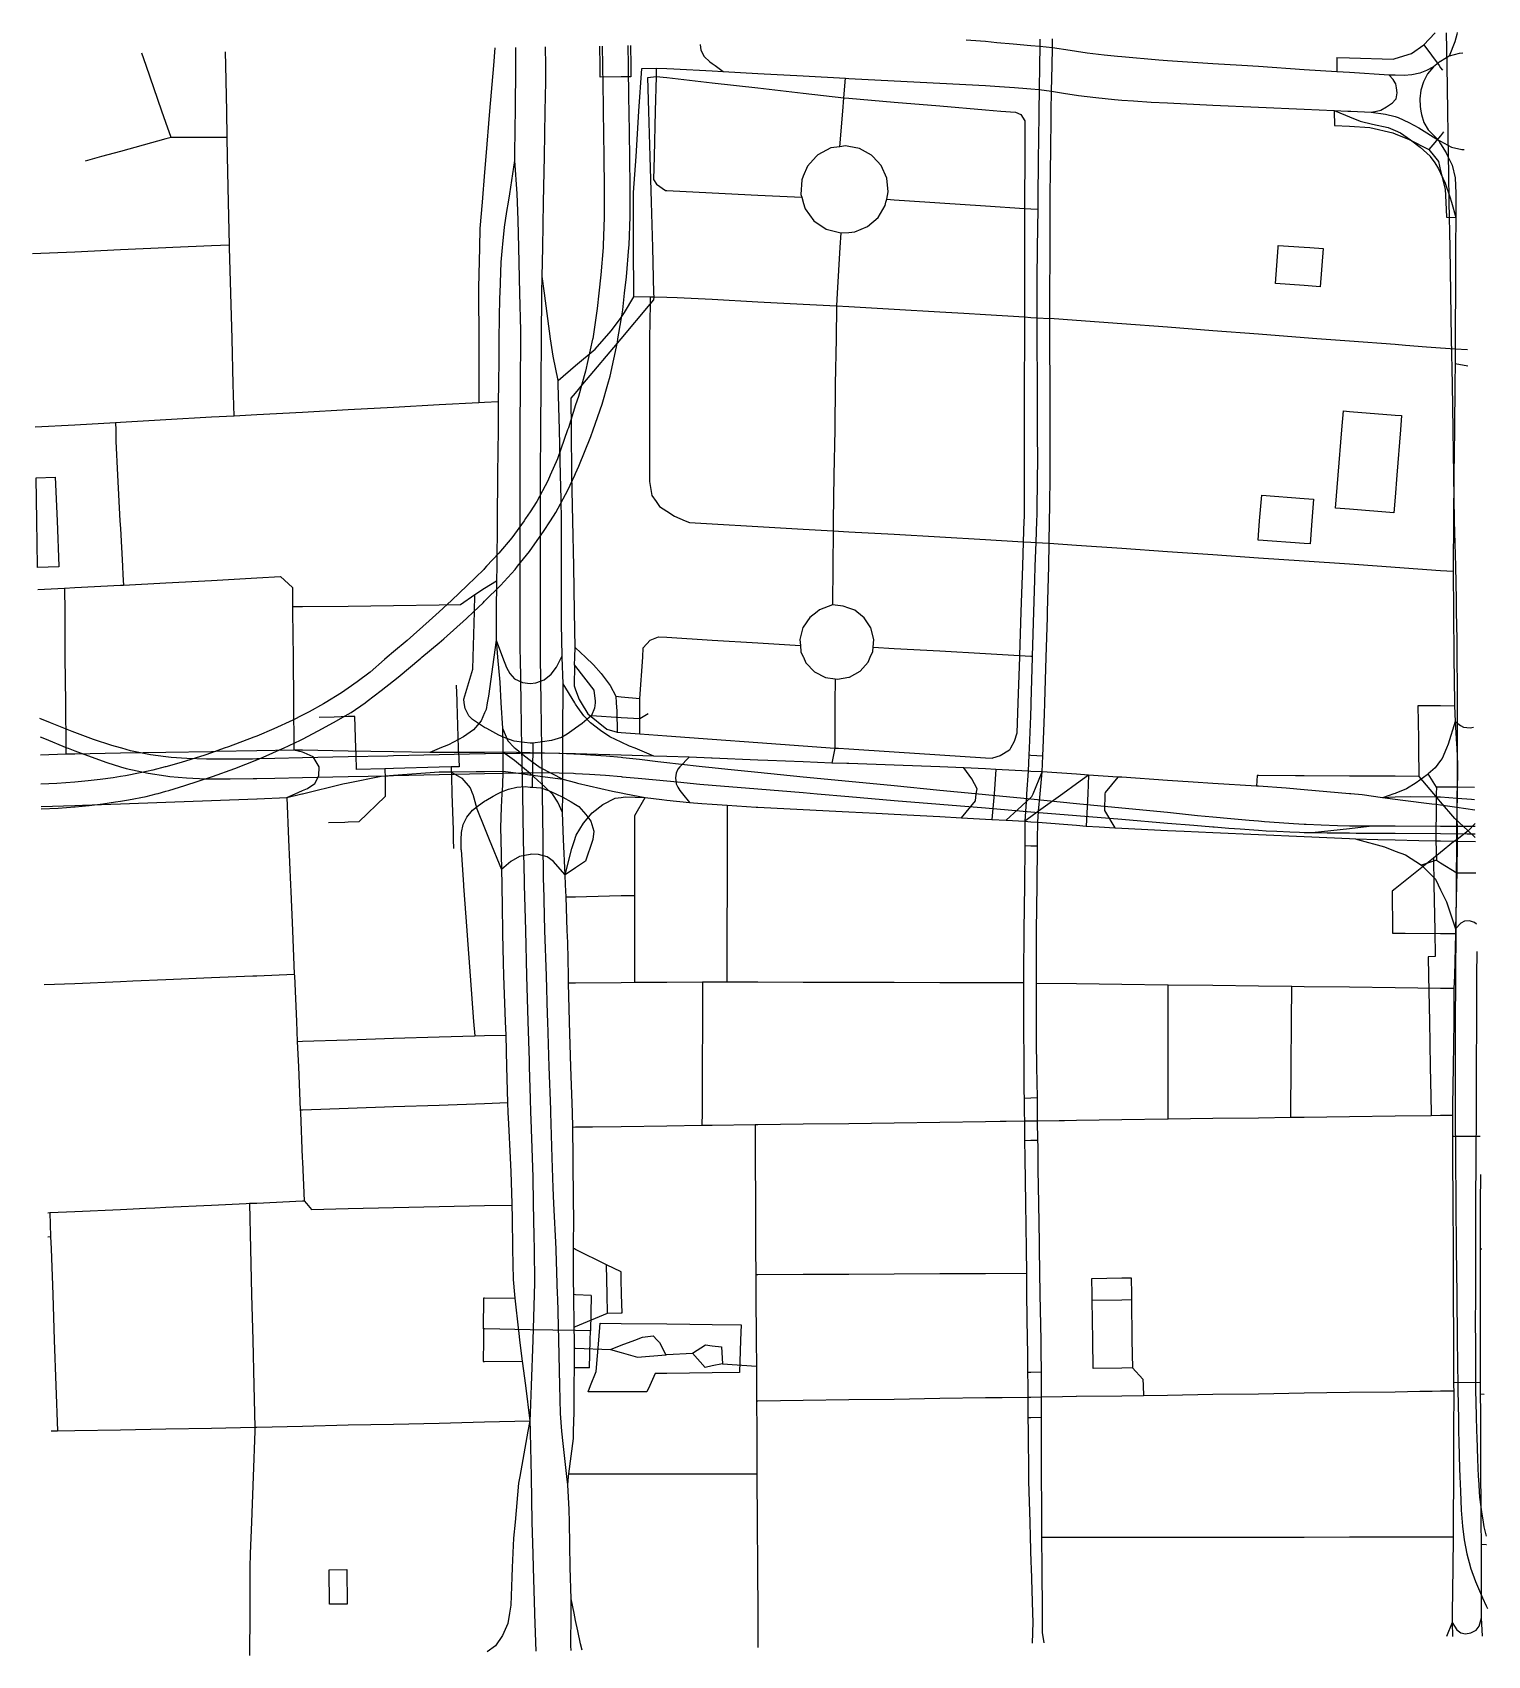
# Model space of a CAD drawing. Header units: inches. Extents: x 2 to 961, y 2 to 1072.
import ezdxf

# ---------------------------------------------------------------- set-up
doc = ezdxf.new("R2010")
doc.units = ezdxf.units.IN
doc.header["$MEASUREMENT"] = 0
for name, color, linetype, true_color in [('buildings', 7, 'Continuous', 0xffffff), ('major_roads', 7, 'Continuous', 0xffffff), ('minor_roads', 7, 'Continuous', 0xffffff), ('parks', 7, 'Continuous', 0xffffff), ('paths', 7, 'Continuous', 0xffffff), ('railways', 7, 'Continuous', 0xffffff)]:
    doc.layers.add(name, color=color, linetype=linetype, true_color=true_color)

msp = doc.modelspace()

# ---------------------------------------------------------------- linework, layer by layer
at = {"layer": 'buildings'}
for points in [[(376.1, 1050, 15), (375.9, 1062.9, 14.7)], [(396.1, 1063.2, 13.5), (396.3, 1050, 13.9)], [(376.2, 1042.3, 15.4), (376.1, 1050, 15)], [(396.3, 1050, 13.9), (396.4, 1042.6, 14.3)], [(390, 1042.5, 14.5), (376.2, 1042.3, 15.4)], [(396.4, 1042.6, 14.3), (390, 1042.5, 14.5)]]:
    msp.add_polyline3d(points, dxfattribs=at)
at = {"layer": 'major_roads'}
for points in [[(940.7, 1070.5, 11.7), (939.4, 1065.6, 12.1)], [(940.8, 1071.8, 11.7), (940.7, 1070.5, 11.7)], [(320.3, 1062, 19.9), (320.3, 1050, 20.7)], [(340.3, 1050, 18.1), (340.2, 1062.3, 17.6)], [(442.1, 1063.9, 13), (442.5, 1060.1, 13.2)], [(442.5, 1060.1, 13.2), (444.7, 1055.9, 13.6)], [(626.9, 1066, 20.1), (617.4, 1066.7, 21.7)], [(630, 1065.8, 19.6), (626.9, 1066, 20.1)], [(637.6, 1065.1, 18.8), (630, 1065.8, 19.6)], [(648.4, 1064.2, 17.6), (637.6, 1065.1, 18.8)], [(660, 1063.1, 16.3), (648.4, 1064.2, 17.6)], [(666, 1062.6, 16.2), (660, 1063.1, 16.3)], [(666, 1062.6, 16.2), (665.7, 1050, 17.3)], [(666, 1067.5, 15.7), (666, 1062.6, 16.2)], [(674.3, 1061.7, 16), (666, 1062.6, 16.2)], [(674, 1050, 17.1), (674.3, 1061.7, 16)], [(674.3, 1061.7, 16), (674.3, 1067.6, 15.5)], [(685.8, 1059.9, 15.9), (674.3, 1061.7, 16)], [(690, 1059.3, 15.9), (685.8, 1059.9, 15.9)], [(697.1, 1058.3, 16.5), (690, 1059.3, 15.9)], [(939.4, 1065.6, 12.1), (935.7, 1056.3, 13)], [(320.3, 1050, 20.7), (320.1, 1020, 23.8)], [(340.3, 1039.4, 18.9), (340.3, 1050, 18.1)], [(444.7, 1055.9, 13.6), (448.5, 1052.5, 13.9)], [(448.5, 1052.5, 13.9), (450, 1051.4, 14.1)], [(450, 1051.4, 14.1), (451.9, 1050, 14.4)], [(451.9, 1050, 14.4), (457.3, 1046.1, 15.3)], [(665.7, 1050, 17.3), (665.5, 1034.2, 19.1)], [(673.6, 1033.2, 19), (674, 1050, 17.1)], [(708.2, 1056.9, 17.4), (697.1, 1058.3, 16.5)], [(717, 1055.9, 18.1), (708.2, 1056.9, 17.4)], [(720, 1055.7, 18.3), (717, 1055.9, 18.1)], [(744.3, 1053.6, 21.4), (720, 1055.7, 18.3)], [(750, 1053.2, 22), (744.3, 1053.6, 21.4)], [(780, 1051.2, 25.9), (750, 1053.2, 22)], [(798.9, 1050, 27.1), (780, 1051.2, 25.9)], [(810, 1049.3, 27.8), (798.9, 1050, 27.1)], [(840, 1047.3, 26.2), (810, 1049.3, 27.8)], [(925.2, 1049.1, 14.5), (920.8, 1046.7, 15.1)], [(925.2, 1049.1, 14.5), (921.3, 1044.6, 15.1)], [(926.3, 1050, 14.3), (925.2, 1049.1, 14.5)], [(929.7, 1052.6, 13.8), (926.3, 1050, 14.3)], [(930, 1052.8, 13.7), (929.7, 1052.6, 13.8)], [(935.7, 1056.3, 13), (930, 1052.8, 13.7)], [(942.2, 1058, 12.3), (935.7, 1056.3, 13)], [(944.6, 1058.3, 12.1), (942.2, 1058, 12.3)], [(339.9, 1020, 20.5), (340.3, 1039.4, 18.9)], [(401.7, 1020, 15.6), (403.6, 1048, 13.8)], [(403.6, 1048, 13.8), (413.1, 1048.3, 13.5)], [(413.1, 1048.3, 13.5), (420, 1048, 13.3)], [(420, 1048, 13.3), (424.8, 1047.8, 13.5)], [(424.8, 1047.8, 13.5), (450, 1046.5, 14.6)], [(450, 1046.5, 14.6), (457.3, 1046.1, 15.3)], [(457.3, 1046.1, 15.3), (480, 1044.8, 17.7)], [(480, 1044.8, 17.7), (510, 1043.2, 22.8)], [(510, 1043.2, 22.8), (537.8, 1041.7, 27.5)], [(537.8, 1041.7, 27.5), (540, 1041.6, 27.9)], [(540, 1041.6, 27.9), (570, 1040, 30.3)], [(570, 1040, 30.3), (600, 1038.4, 27.9)], [(600, 1038.4, 27.9), (630, 1036.8, 22.9)], [(861.6, 1045.9, 23.1), (840, 1047.3, 26.2)], [(870, 1045.4, 22), (861.6, 1045.9, 23.1)], [(896.2, 1043.6, 18.1), (870, 1045.4, 22)], [(900, 1043.6, 17.5), (896.2, 1043.6, 18.1)], [(898.8, 1040.9, 17.8), (896.2, 1043.6, 18.1)], [(900, 1038.6, 17.7), (898.8, 1040.9, 17.8)], [(906, 1043.5, 16.9), (900, 1043.6, 17.5)], [(900.4, 1037.9, 17.7), (900, 1038.6, 17.7)], [(901, 1035.4, 17.8), (900.4, 1037.9, 17.7)], [(911.1, 1044, 16.3), (906, 1043.5, 16.9)], [(916.2, 1045, 15.7), (911.1, 1044, 16.3)], [(920.8, 1046.7, 15.1), (916.2, 1045, 15.7)], [(918.7, 1039.2, 15.7), (916.9, 1033.8, 16.1)], [(921.3, 1044.6, 15.1), (918.7, 1039.2, 15.7)], [(630, 1036.8, 22.9), (639.3, 1036.3, 21.7)], [(639.3, 1036.3, 21.7), (649.3, 1035.6, 20.5)], [(649.3, 1035.6, 20.5), (657.4, 1035, 19.4)], [(657.4, 1035, 19.4), (660, 1034.7, 19.1)], [(660, 1034.7, 19.1), (665.5, 1034.2, 19.1)], [(665.5, 1034.2, 19.1), (665.3, 1020, 20.6)], [(665.5, 1034.2, 19.1), (673.6, 1033.2, 19)], [(673.4, 1020, 20.4), (673.6, 1033.2, 19)], [(673.6, 1033.2, 19), (682.7, 1031.7, 18.9)], [(682.7, 1031.7, 18.9), (690, 1030.5, 18.9)], [(690, 1030.5, 18.9), (691.4, 1030.3, 19)], [(691.4, 1030.3, 19), (702.8, 1028.9, 19.9)], [(702.8, 1028.9, 19.9), (715, 1027.6, 20.9)], [(715, 1027.6, 20.9), (720, 1027.3, 21.3)], [(720, 1027.3, 21.3), (727.7, 1026.7, 22.2)], [(898.3, 1025.5, 18.5), (900, 1027.4, 18.2)], [(900, 1027.4, 18.2), (900.6, 1028.2, 18.1)], [(900.6, 1028.2, 18.1), (901.4, 1032.1, 17.8)], [(901.4, 1032.1, 17.8), (901, 1035.4, 17.8)], [(916.9, 1033.8, 16.1), (916.3, 1028.2, 16.4)], [(916.3, 1028.2, 16.4), (916.5, 1023.1, 16.7)], [(320.1, 1020, 23.8), (320, 1009.4, 25.3)], [(339.4, 990, 24.7), (339.9, 1020, 20.5)], [(399.8, 990, 19.1), (401.7, 1020, 15.6)], [(665.3, 1020, 20.6), (665, 999.7, 22.7)], [(673.1, 990, 23.3), (673.4, 1020, 20.4)], [(727.7, 1026.7, 22.2), (739.3, 1025.9, 23.5)], [(739.3, 1025.9, 23.5), (750, 1025.4, 24.7)], [(750, 1025.4, 24.7), (780, 1024, 27.7)], [(780, 1024, 27.7), (810, 1022.7, 28.6)], [(810, 1022.7, 28.6), (840, 1021.3, 27)], [(840, 1021.3, 27), (859.9, 1020.4, 24.4)], [(859.9, 1020.4, 24.4), (860.9, 1020, 24.2)], [(859.9, 1020.4, 24.4), (868.9, 1020, 23.2)], [(860.9, 1020, 24.2), (870, 1016.2, 23)], [(868.9, 1020, 23.2), (870, 1019.9, 23)], [(870, 1019.9, 23), (870.9, 1019.9, 22.9)], [(870.9, 1019.9, 22.9), (884.3, 1019.2, 20.9)], [(884.3, 1019.2, 20.9), (887.7, 1020, 20.3)], [(884.3, 1019.2, 20.9), (893.6, 1017.9, 19.5)], [(887.7, 1020, 20.3), (890.5, 1020.7, 19.9)], [(890.5, 1020.7, 19.9), (894.4, 1022.9, 19.2)], [(893.6, 1017.9, 19.5), (900, 1016.4, 18.6)], [(894.4, 1022.9, 19.2), (898.3, 1025.5, 18.5)], [(900, 1016.4, 18.6), (902.1, 1015.9, 18.4)], [(916.5, 1023.1, 16.7), (917, 1020, 16.7)], [(917, 1020, 16.7), (917.3, 1017.8, 16.8)], [(917.3, 1017.8, 16.8), (918.9, 1012.5, 16.9)], [(320, 1009.4, 25.3), (319.8, 990, 28.1)], [(870, 1016.2, 23), (876.9, 1013.4, 22)], [(876.9, 1013.4, 22), (885, 1011.3, 20.9)], [(885, 1011.3, 20.9), (895.4, 1009.1, 19.5)], [(895.4, 1009.1, 19.5), (900, 1007.2, 18.9)], [(900, 1007.2, 18.9), (903.5, 1005.7, 18.6)], [(902.1, 1015.9, 18.4), (909.1, 1012.5, 17.8)], [(903.5, 1005.7, 18.6), (910.1, 1001, 18.2)], [(909.1, 1012.5, 17.8), (915.7, 1008.9, 17.3)], [(915.7, 1008.9, 17.3), (928.5, 1000.9, 16.4)], [(918.9, 1012.5, 16.9), (921.7, 1007.7, 16.8)], [(921.7, 1007.7, 16.8), (928.5, 1000.9, 16.4)], [(665, 999.7, 22.7), (664.9, 990, 23.6)], [(910.1, 1001, 18.2), (916.6, 996.3, 17.8)], [(916.6, 996.3, 17.8), (923.1, 990.2, 17.4)], [(928.5, 1000.9, 16.4), (930, 1000.1, 16.3)], [(928.5, 1000.9, 16.4), (930, 998.4, 16.4)], [(930, 1000.1, 16.3), (937.1, 996.3, 16)], [(930, 998.4, 16.4), (933.6, 992.5, 16.4)], [(937.1, 996.3, 16), (944, 994.8, 15.6)], [(319.8, 987.4, 28.4), (316.4, 965.5, 31.7)], [(319.8, 990, 28.1), (319.8, 987.4, 28.4)], [(319.8, 987.4, 28.4), (321.2, 965.4, 31.1)], [(338.8, 960, 29.5), (339.4, 990, 24.7)], [(398.2, 966.3, 23.1), (399.8, 990, 19.1)], [(664.9, 990, 23.6), (664.6, 960, 25.6)], [(672.8, 960, 25.3), (673, 985.1, 23.6)], [(673, 985.1, 23.6), (673.1, 990, 23.3)], [(923.1, 990.2, 17.4), (923.2, 990, 17.4)], [(923.2, 990, 17.4), (926.1, 986, 17.3)], [(926.1, 986, 17.3), (928.7, 981.9, 17.2)], [(933.6, 992.5, 16.4), (934.8, 990, 16.5)], [(934.8, 990, 16.5), (937.6, 984.4, 16.5)], [(937.6, 984.4, 16.5), (939.6, 976.1, 16.6)], [(944, 994.8, 15.6), (945.6, 994.8, 15.5)], [(928.7, 981.9, 17.2), (930, 979.2, 17.1)], [(930, 979.2, 17.1), (933.1, 972.6, 17.2)], [(939.6, 976.1, 16.6), (940.1, 965.9, 17)], [(316.4, 965.5, 31.7), (315.5, 960, 32.5)], [(321.2, 965.4, 31.1), (321.4, 960, 31.8)], [(398.2, 960, 24.1), (398.2, 966.3, 23.1)], [(933.1, 972.6, 17.2), (936.1, 963.4, 17.3)], [(936.1, 963.4, 17.3), (937.1, 960, 17.4)], [(940.1, 965.9, 17), (940.1, 960, 17.2)], [(314.4, 953.8, 32.9), (313, 943.6, 33.4)], [(315.5, 960, 32.5), (314.4, 953.8, 32.9)], [(321.4, 960, 31.8), (321.9, 948.2, 32.6)], [(338.3, 930, 33.3), (338.8, 960, 29.5)], [(398.2, 930, 29), (398.2, 960, 24.1)], [(664.5, 955.3, 25.6), (664.2, 930, 25.4)], [(664.6, 960, 25.6), (664.5, 955.3, 25.6)], [(672.6, 930, 25.1), (672.8, 960, 25.3)], [(937.1, 960, 17.4), (940, 949.9, 17.4)], [(940.1, 956.4, 17.3), (940, 949.9, 17.4)], [(940.1, 960, 17.2), (940.1, 956.4, 17.3)], [(313, 943.6, 33.4), (311.8, 932.2, 33.8)], [(321.9, 948.2, 32.6), (322.3, 930, 34)], [(940, 949.9, 17.4), (939.9, 930, 17.8)], [(311.8, 932.2, 33.8), (311.6, 930, 33.9)], [(310.8, 920.4, 33.2), (310, 900, 31.9)], [(311.6, 930, 33.9), (310.8, 920.4, 33.2)], [(322.3, 930, 34), (323.1, 900, 33.3)], [(337.9, 911, 33.9), (338.3, 930, 33.3)], [(398.3, 900, 32), (398.2, 930, 29)], [(664.2, 930, 25.4), (664, 908.8, 24.3)], [(672.5, 900, 23.7), (672.6, 924.7, 24.9)], [(672.6, 924.7, 24.9), (672.6, 930, 25.1)], [(939.9, 930, 17.8), (939.8, 900, 18.3)], [(337.8, 900, 34.2), (337.9, 911, 33.9)], [(339.4, 900, 34.3), (337.9, 911, 33.9)], [(310, 900, 31.9), (309.9, 897.1, 31.5)], [(323.1, 900, 33.3), (323.7, 875.5, 30.9)], [(337.6, 870, 32.1), (337.8, 900, 34.2)], [(343.5, 870, 32.8), (339.4, 900, 34.3)], [(398.3, 897.6, 32.1), (398.3, 900, 32)], [(664, 908.8, 24.3), (664, 900, 23.8)], [(664, 900, 23.8), (664, 883.7, 22.8)], [(672.5, 883.3, 22.7), (672.5, 900, 23.7)], [(939.8, 900, 18.3), (939.6, 879.1, 18.8)], [(309.9, 897.1, 31.5), (309.5, 870, 28.2)], [(392.3, 887.2, 33.1), (398.3, 897.6, 32.1)], [(398.3, 897.7, 32.1), (409.2, 897.5, 31.3)], [(409.2, 897.5, 31.3), (411.7, 897.6, 31.1)], [(411.7, 897.6, 31.1), (420, 897.4, 30.5)], [(420, 897.4, 30.5), (427, 897.2, 30.1)], [(427, 897.2, 30.1), (450, 896, 28.7)], [(450, 896, 28.7), (480, 894.4, 27.7)], [(480, 894.4, 27.7), (510, 892.8, 26.7)], [(510, 892.8, 26.7), (531.9, 891.7, 26.9)], [(531.9, 891.7, 26.9), (540, 891.2, 27)], [(540, 891.2, 27), (570, 889.5, 27.6)], [(570, 889.5, 27.6), (600, 887.7, 27.2)], [(383.7, 875.4, 34.2), (390, 884, 33.5)], [(390, 884, 33.5), (392.3, 887.2, 33.1)], [(600, 887.7, 27.2), (615.9, 886.8, 25.9)], [(615.9, 886.8, 25.9), (630, 885.9, 24.7)], [(630, 885.9, 24.7), (655.7, 884.3, 23.2)], [(655.7, 884.3, 23.2), (660, 884, 22.9)], [(660, 884, 22.9), (664, 883.7, 22.8)], [(664, 883.7, 22.8), (664, 870, 22)], [(664, 883.7, 22.8), (672.5, 883.3, 22.7)], [(690, 882, 22.4), (672.5, 883.3, 22.7)], [(672.5, 870, 21.9), (672.5, 883.3, 22.7)], [(720, 879.7, 22.7), (690, 882, 22.4)], [(750, 877.5, 23.1), (720, 879.7, 22.7)], [(780, 875.2, 23), (750, 877.5, 23.1)], [(939.6, 879.1, 18.8), (939.6, 870, 19.1)], [(309.5, 870, 28.2), (309.3, 856.3, 26.5)], [(323.7, 870, 30.4), (323.5, 840, 26.2)], [(323.7, 875.5, 30.9), (323.7, 870, 30.4)], [(337.3, 840, 28.1), (337.6, 870, 32.1)], [(345.1, 858.4, 31.6), (343.5, 870, 32.8)], [(372.8, 863.2, 34.1), (378.9, 870, 34.4)], [(378.9, 870, 34.4), (383.7, 875.4, 34.2)], [(664, 870, 22), (664.1, 840, 20.3)], [(672.4, 865.3, 21.6), (672.5, 870, 21.9)], [(810, 872.9, 22.2), (780, 875.2, 23)], [(840, 870.6, 21.4), (810, 872.9, 22.2)], [(848.4, 870, 21.2), (840, 870.6, 21.4)], [(870, 868.4, 20.8), (848.4, 870, 21.2)], [(900, 866.1, 20.3), (870, 868.4, 20.8)], [(939.6, 870, 19.1), (939.5, 863.1, 19.3)], [(309.3, 856.3, 26.5), (309.1, 840, 24.5)], [(348.6, 842.5, 30.2), (345.1, 858.4, 31.6)], [(360, 852.3, 32.9), (372.8, 863.2, 34.1)], [(672.6, 840, 20.3), (672.4, 865.3, 21.6)], [(906.8, 865.6, 20.1), (900, 866.1, 20.3)], [(920.8, 864.5, 19.8), (906.8, 865.6, 20.1)], [(930, 863.8, 19.6), (920.8, 864.5, 19.8)], [(939.5, 863.1, 19.3), (930, 863.8, 19.6)], [(947.7, 862.6, 19), (939.5, 863.1, 19.3)], [(939.5, 863.1, 19.3), (939.5, 853.7, 19.6)], [(348.6, 842.5, 30.2), (360, 852.3, 32.9)], [(939.5, 853.7, 19.6), (939.3, 840, 20)], [(309.1, 840, 24.5), (309, 828.4, 23)], [(323.5, 840, 26.2), (323.3, 810, 21.3)], [(337.1, 810, 22.8), (337.3, 840, 28.1)], [(348.6, 840, 29.9), (348.6, 842.5, 30.2)], [(349.4, 810, 24.9), (348.6, 840, 29.9)], [(664.1, 840, 20.3), (664.2, 816.8, 19.7)], [(672.7, 814.4, 19.6), (672.6, 840, 20.3)], [(939.3, 840, 20), (939.1, 810, 20.7)], [(309, 828.4, 23), (309, 812.3, 20.9)], [(664.2, 816.8, 19.7), (664.2, 810, 19.6)], [(672.7, 810, 19.5), (672.7, 814.4, 19.6)], [(308.9, 810, 20.6), (308.6, 780.9, 17.1)], [(309, 812.3, 20.9), (308.9, 810, 20.6)], [(323.3, 810, 21.3), (323.3, 802.2, 20.1)], [(336.8, 780, 17.2), (337.1, 810, 22.8)], [(350.1, 780, 18.8), (349.4, 810, 24.9)], [(664.2, 810, 19.6), (664.3, 787.4, 19.4)], [(672.6, 780, 19.2), (672.7, 810, 19.5)], [(939.1, 810, 20.7), (938.8, 780, 20.7)], [(323.3, 802.2, 20.1), (323.3, 780, 16.5)], [(664.3, 787.4, 19.4), (664.2, 780, 19.3)], [(308.6, 780, 17), (308.3, 750, 14.2)], [(308.6, 780.9, 17.1), (308.6, 780, 17)], [(323.3, 780, 16.5), (323.3, 750, 12.9)], [(336.8, 776.6, 16.7), (336.8, 780, 17.2)], [(336.8, 750, 12.7), (336.8, 776.6, 16.7)], [(350.5, 764.4, 16.2), (350.1, 780, 18.8)], [(664.2, 780, 19.3), (664, 754, 18.9)], [(672.5, 759.4, 19), (672.6, 780, 19.2)], [(938.8, 780, 20.7), (938.5, 750, 19.9)], [(350.6, 750, 13.7), (350.5, 764.4, 16.2)], [(308.3, 750, 14.2), (308, 720, 12.1)], [(323.3, 750, 12.9), (323.3, 720, 10.4)], [(336.8, 720, 9.9), (336.8, 750, 12.7)], [(350.7, 720, 10.5), (350.6, 750, 13.7)], [(663.8, 750, 18.8), (663.3, 735.7, 17.7)], [(664, 754, 18.9), (663.8, 750, 18.8)], [(672.1, 735.2, 17.8), (672.3, 750, 18.9)], [(672.3, 750, 18.9), (672.5, 759.4, 19)], [(938.5, 750, 19.9), (938.2, 720, 18.7)], [(663.3, 735.7, 17.7), (662.7, 720, 16.6)], [(671.8, 720, 16.8), (672.1, 735.2, 17.8)], [(308, 720, 12.1), (307.9, 710.5, 11.6)], [(323.3, 720, 10.4), (323.3, 690, 9.1)], [(336.8, 690, 8.2), (336.8, 720, 9.9)], [(350.6, 690, 7.6), (350.7, 719.4, 10.5)], [(350.7, 719.4, 10.5), (350.7, 720, 10.5)], [(662.7, 720, 16.6), (662.4, 710.8, 15.4)], [(671, 690, 12.8), (671.8, 720, 16.8)], [(671.8, 720, 16.8), (671.8, 720, 16.8)], [(938.2, 720, 18.7), (938.2, 716.7, 18.6)], [(307.9, 710.5, 11.6), (307.7, 690, 10.3)], [(662.4, 710.8, 15.4), (661.8, 690, 12.7)], [(938.2, 716.7, 18.6), (938.5, 690, 17.4)], [(307.7, 690, 10.3), (307.6, 671.3, 10.2)], [(323.3, 690, 9.1), (323.3, 663.5, 7.7)], [(336.8, 664.5, 7.4), (336.8, 690, 8.2)], [(350.6, 681.9, 8), (350.6, 690, 7.6)], [(661.8, 690, 12.7), (660.9, 660.8, 9.6)], [(670.1, 660, 9.4), (670.9, 686.3, 12.4)], [(670.9, 686.3, 12.4), (671, 690, 12.8)], [(938.5, 690, 17.4), (938.8, 660, 15.7)], [(351.2, 661, 9.2), (350.6, 681.9, 8)], [(307.6, 671.3, 10.2), (306.1, 660, 10.4)], [(307.6, 671.3, 10.2), (308.6, 660, 10)], [(307.6, 671.3, 10.2), (311.9, 660, 9.4)], [(323.3, 663.5, 7.7), (323.4, 660, 7.5)], [(336.9, 660, 7.3), (336.8, 664.5, 7.4)], [(306.1, 660, 10.4), (302.6, 634.4, 14.6)], [(308.6, 660, 10), (310, 643.7, 12.4)], [(311.9, 660, 9.4), (314.5, 653.3, 10.2)], [(314.5, 653.3, 10.2), (316.7, 649.3, 10.6)], [(323.4, 660, 7.5), (323.9, 630, 13.6)], [(337.3, 630, 18.3), (336.9, 660, 7.3)], [(343.8, 648.8, 13.7), (347.4, 653.4, 12.4)], [(347.4, 653.4, 12.4), (350.7, 660, 9.2)], [(350.7, 660, 9.2), (351.2, 661, 9.2)], [(351.2, 660, 9.3), (351.2, 661, 9.2)], [(351.7, 642.6, 20.4), (351.2, 660, 9.3)], [(660.9, 660, 9.5), (660, 630, 9.6)], [(660.9, 660.8, 9.6), (660.9, 660, 9.5)], [(669.1, 630, 9.1), (670.1, 660, 9.4)], [(938.8, 660, 15.7), (939.1, 630, 13.8)], [(310, 643.7, 12.4), (310.8, 630, 14.6)], [(316.7, 649.3, 10.6), (319.8, 645.8, 10.8)], [(319.8, 645.8, 10.8), (324.9, 643.3, 10.7)], [(324.9, 643.3, 10.7), (330, 642.7, 10.2)], [(330, 642.7, 10.2), (330.1, 642.7, 10.3)], [(330.1, 642.7, 10.3), (333.8, 643.1, 11.9)], [(333.8, 643.1, 11.9), (339.3, 645.1, 13.6)], [(339.3, 645.1, 13.6), (343.8, 648.8, 13.7)], [(351.7, 630, 28.4), (351.7, 642.6, 20.4)], [(359.5, 630, 34), (351.7, 642.6, 20.4)], [(302.6, 634.4, 14.6), (301.8, 630, 15.3)], [(300, 623.3, 16.4), (297.7, 618.1, 17.3)], [(301, 625.5, 16), (300, 623.3, 16.4)], [(301.8, 630, 15.3), (301, 625.5, 16)], [(310.8, 630, 14.6), (311.7, 613.2, 18)], [(323.9, 630, 13.6), (324.4, 600, 21.9)], [(337.7, 600, 23.9), (337.3, 630, 18.3)], [(351.6, 621.4, 27.9), (351.7, 630, 28.4)], [(351.6, 600, 26.6), (351.6, 621.4, 27.9)], [(360, 629.1, 34.2), (359.5, 630, 34)], [(361.4, 626.8, 34.9), (360, 629.1, 34.2)], [(365.4, 621.5, 37.2), (361.4, 626.8, 34.9)], [(369.9, 616.8, 39.7), (365.4, 621.5, 37.2)], [(659.8, 621.1, 10.9), (658.9, 600, 14.1)], [(660, 628.5, 9.8), (659.8, 621.1, 10.9)], [(660, 630, 9.6), (660, 628.5, 9.8)], [(668.1, 600, 13.3), (668.9, 622.5, 10.1)], [(668.9, 622.5, 10.1), (669.1, 630, 9.1)], [(939.1, 630, 13.8), (939.1, 628.1, 13.7)], [(939.1, 628.1, 13.7), (939.6, 617.6, 13)], [(292.8, 612.2, 18.6), (286.1, 607.5, 19.9)], [(297.7, 618.1, 17.3), (292.8, 612.2, 18.6)], [(311.7, 613.2, 18), (312, 600, 20.7)], [(311.7, 613.2, 18), (315.3, 605, 19.9)], [(376.4, 611.7, 43.5), (369.9, 616.8, 39.7)], [(382.6, 607.6, 46.9), (376.4, 611.7, 43.5)], [(939.6, 617.6, 13), (935, 602.7, 11.8)], [(939.6, 617.6, 13), (940.5, 602.7, 12)], [(939.6, 617.6, 13), (943, 615.1, 13)], [(943, 615.1, 13), (945.1, 614, 13)], [(945.1, 614, 13), (949.5, 613.6, 13.1)], [(949.5, 613.6, 13.1), (951.7, 614, 13.2)], [(270, 599.8, 22.6), (264, 597.2, 24.1)], [(270.6, 600, 22.5), (270, 599.8, 22.6)], [(276.2, 602.4, 21.6), (270.6, 600, 22.5)], [(286.1, 607.5, 19.9), (276.2, 602.4, 21.6)], [(312, 600, 20.7), (312.1, 597.4, 20.9)], [(315.3, 605, 19.9), (319.5, 600.5, 21.3)], [(319.5, 600.5, 21.3), (320.2, 600, 21.5)], [(320.2, 600, 21.5), (326.2, 595.1, 22.4)], [(324.4, 600, 21.9), (325, 570, 23.8)], [(338.1, 570, 26.2), (337.7, 600, 23.9)], [(351.6, 579.7, 28.7), (351.6, 600, 26.6)], [(390, 604.1, 51.2), (382.6, 607.6, 46.9)], [(395.5, 601.5, 55.1), (390, 604.1, 51.2)], [(399.2, 600, 58.1), (395.5, 601.5, 55.1)], [(411.6, 594.9, 64.8), (399.2, 600, 58.1)], [(658.9, 600, 14.1), (658.7, 595.7, 15.4)], [(667.9, 595.1, 14.8), (668.1, 600, 13.3)], [(933.9, 600, 11.6), (931, 593.3, 11.1)], [(935, 602.7, 11.8), (933.9, 600, 11.6)], [(940.5, 602.7, 12), (940.7, 600, 11.9)], [(940.7, 600, 11.9), (941.2, 589.4, 11.3)], [(24, 596.1, 30.8), (7.3, 595.6, 28.9)], [(30, 596.2, 31.5), (24, 596.1, 30.8)], [(60, 596.7, 34.2), (30, 596.2, 31.5)], [(90, 597.2, 35.6), (60, 596.7, 34.2)], [(120, 597.7, 35.8), (90, 597.2, 35.6)], [(122.9, 597.8, 35.9), (120, 597.7, 35.8)], [(150, 598.3, 36), (122.9, 597.8, 35.9)], [(174.4, 598.8, 35.7), (150, 598.3, 36)], [(180, 597.4, 35.8), (174.4, 598.8, 35.7)], [(180, 598.7, 35.7), (174.4, 598.8, 35.7)], [(210, 598.2, 33.5), (180, 598.7, 35.7)], [(181.1, 597.1, 35.8), (180, 597.4, 35.8)], [(187.1, 594.5, 35.6), (181.1, 597.1, 35.8)], [(190.9, 587.8, 36.1), (187.1, 594.5, 35.6)], [(240, 597.6, 28.7), (210, 598.2, 33.5)], [(264, 597.2, 24.1), (240, 597.6, 28.7)], [(270, 597.2, 23), (264, 597.2, 24.1)], [(285.7, 597.3, 21.3), (270, 597.2, 23)], [(300, 597.3, 19.8), (285.7, 597.3, 21.3)], [(312.1, 597.4, 20.9), (300, 597.3, 19.8)], [(330, 597, 22.6), (312.1, 597.4, 20.9)], [(319.8, 592, 22), (312.1, 597.4, 20.9)], [(312.1, 597.4, 20.9), (312.1, 584.9, 22)], [(326.4, 586.4, 22.9), (319.8, 592, 22)], [(326.2, 595.1, 22.4), (330, 592.3, 22.9)], [(339.5, 596.8, 24.5), (330, 597, 22.6)], [(330, 592.3, 22.9), (336.6, 587.3, 24.6)], [(360, 596.3, 28.6), (339.5, 596.8, 24.5)], [(390, 595.5, 47.9), (360, 596.3, 28.6)], [(411.6, 594.9, 64.8), (390, 595.5, 47.9)], [(420, 594.6, 71.1), (411.6, 594.9, 64.8)], [(434.8, 594.1, 70.6), (420, 594.6, 71.1)], [(434.8, 594.1, 70.6), (428.6, 587.9, 64.1)], [(449.6, 593.5, 70.4), (434.8, 594.1, 70.6)], [(450, 593.5, 70.4), (449.6, 593.5, 70.4)], [(480, 592.3, 71.6), (450, 593.5, 70.4)], [(486.6, 592, 70.1), (480, 592.3, 71.6)], [(510, 591, 65.7), (486.6, 592, 70.1)], [(528.9, 590.2, 56.6), (510, 591, 65.7)], [(538.8, 589.9, 51.8), (528.9, 590.2, 56.6)], [(540, 589.9, 51.3), (538.8, 589.9, 51.8)], [(570, 588.8, 31.2), (540, 589.9, 51.3)], [(600, 587.8, 24.3), (570, 588.8, 31.2)], [(658.7, 595.7, 15.4), (658.2, 584.9, 18.6)], [(667.5, 584.4, 17.9), (667.9, 595.1, 14.8)], [(930, 591.9, 11), (926.4, 587.2, 10.7)], [(931, 593.3, 11.1), (930, 591.9, 11)], [(941.2, 589.4, 11.3), (941.1, 583, 11)], [(188.1, 576.9, 37.4), (190.8, 581.8, 36.7)], [(190.8, 581.8, 36.7), (190.9, 587.8, 36.1)], [(210, 577.3, 36.2), (231.9, 581.6, 32.2)], [(231.9, 581.6, 32.2), (240, 582.2, 30.8)], [(240, 582.2, 30.8), (270, 584.4, 24.7)], [(270, 584.4, 24.7), (271, 584.5, 24.5)], [(271, 584.5, 24.5), (277.8, 584.5, 23.7)], [(277.8, 584.5, 23.7), (294.5, 584.7, 21.8)], [(277.8, 584.5, 23.7), (285.1, 580.3, 23.4)], [(285.1, 580.3, 23.4), (290.6, 573.9, 23.5)], [(294.5, 584.7, 21.8), (300, 584.7, 21.1)], [(300, 584.7, 21.1), (312.1, 584.9, 22)], [(312.1, 584.9, 22), (311.7, 575.4, 22.8)], [(312.1, 584.9, 22), (324, 583.4, 22.9)], [(324, 583.4, 22.9), (329.7, 582.6, 23.3)], [(330, 583.3, 23.3), (326.4, 586.4, 22.9)], [(329.7, 582.6, 23.3), (330, 582.6, 23.4)], [(334.8, 579.1, 24.7), (330, 583.3, 23.3)], [(330, 582.6, 23.4), (351.6, 579.7, 28.7)], [(339.8, 574.7, 26.2), (334.8, 579.1, 24.7)], [(336.6, 587.3, 24.6), (351.6, 579.7, 28.7)], [(351.5, 570, 29.7), (351.6, 579.7, 28.7)], [(351.6, 579.7, 28.7), (360, 577.4, 31)], [(426.3, 583.7, 59.2), (425.8, 580.6, 55.6)], [(425.8, 580.6, 55.6), (426.2, 576.7, 51.6)], [(427.4, 586.2, 62.1), (426.3, 583.7, 59.2)], [(428.6, 587.9, 64.1), (427.4, 586.2, 62.1)], [(615.9, 587.2, 22.3), (600, 587.8, 24.3)], [(621.1, 580, 23.4), (615.9, 587.2, 22.3)], [(630, 586.4, 20.7), (615.9, 587.2, 22.3)], [(624.5, 573.2, 24.7), (621.1, 580, 23.4)], [(637, 586.1, 20.1), (630, 586.4, 20.7)], [(658.2, 584.9, 18.6), (637, 586.1, 20.1)], [(658.2, 584.9, 18.6), (657.2, 570, 22.9)], [(660, 584.8, 18.4), (658.2, 584.9, 18.6)], [(667.5, 584.4, 17.9), (660, 584.8, 18.4)], [(661.5, 570, 22.6), (667.5, 584.4, 17.9)], [(666.2, 570, 22.2), (667.5, 584.4, 17.9)], [(690, 582.9, 16.5), (667.5, 584.4, 17.9)], [(698, 582.4, 16.1), (690, 582.9, 16.5)], [(698, 582.4, 16.1), (690, 576.6, 18.3)], [(717.2, 581.1, 15.3), (698, 582.4, 16.1)], [(717.2, 581.1, 15.3), (708.9, 570.9, 18.4)], [(720, 580.9, 15.2), (717.2, 581.1, 15.3)], [(750, 578.9, 15.4), (720, 580.9, 15.2)], [(767, 577.8, 14.9), (750, 578.9, 15.4)], [(780, 576.9, 14.5), (767, 577.8, 14.9)], [(921.1, 582.5, 10.2), (913.9, 577.3, 9.7)], [(921.9, 583.2, 10.3), (921.1, 582.5, 10.2)], [(926.4, 587.2, 10.7), (921.9, 583.2, 10.3)], [(941.1, 583, 11), (940.9, 574.3, 10.5)], [(150.1, 566.8, 38.1), (169.6, 567.5, 38.4)], [(169.6, 567.5, 38.4), (175.2, 570, 38.4)], [(169.6, 567.5, 38.4), (179.6, 570, 38.5)], [(175.2, 570, 38.4), (180, 572.1, 38.3)], [(179.6, 570, 38.5), (180, 570.1, 38.5)], [(180, 570.1, 38.5), (206.7, 576.7, 36.4)], [(180, 572.1, 38.3), (183.4, 573.6, 38)], [(183.4, 573.6, 38), (188.1, 576.9, 37.4)], [(206.7, 576.7, 36.4), (210, 577.3, 36.2)], [(290.6, 573.9, 23.5), (292.1, 570, 23.7)], [(292.1, 570, 23.7), (292.2, 569.8, 23.8)], [(292.2, 569.8, 23.8), (294.8, 560.1, 24.3)], [(311.4, 570, 23.2), (310.9, 561.3, 24)], [(311.7, 575.4, 22.8), (311.4, 570, 23.2)], [(325, 570, 23.8), (325.5, 540, 26.7)], [(338.5, 540, 30.1), (338.1, 570, 26.2)], [(344.6, 570, 27.9), (339.8, 574.7, 26.2)], [(345, 569.6, 28), (344.6, 570, 27.9)], [(348.3, 564.6, 29.8), (345, 569.6, 28)], [(351.4, 557.7, 31.9), (351.5, 570, 29.7)], [(360, 577.4, 31), (361.3, 577, 31.5)], [(361.3, 577, 31.5), (384.4, 571.7, 37.9)], [(378, 562.9, 38.4), (386, 567.1, 38.9)], [(384.4, 571.7, 37.9), (390, 570.6, 38.9)], [(386, 567.1, 38.9), (390, 567.6, 39.6)], [(390, 570.6, 38.9), (393.1, 570, 38.9)], [(390, 567.6, 39.6), (392.6, 568, 39.7)], [(392.6, 568, 39.7), (405.9, 567.5, 40.7)], [(393.1, 570, 38.9), (405.9, 567.5, 40.7)], [(405.9, 567.5, 40.7), (416.9, 566.2, 41.5)], [(426.2, 576.7, 51.6), (427.3, 574.5, 49.5)], [(427.3, 574.5, 49.5), (428.6, 572.1, 47.5)], [(428.6, 572.1, 47.5), (430.4, 570, 46.1)], [(430.4, 570, 46.1), (435, 564.4, 45.9)], [(623.4, 565.3, 26.8), (624, 570, 25.5)], [(624, 570, 25.5), (624.5, 573.2, 24.7)], [(657.2, 570, 22.9), (656.9, 564.8, 25)], [(656.9, 564.8, 25), (660, 567.6, 23.7)], [(660, 567.6, 23.7), (660.7, 568.3, 23.3)], [(660.7, 568.3, 23.3), (661.5, 570, 22.6)], [(681, 570, 20.9), (665.1, 558.5, 27)], [(665.1, 558.5, 27), (666.2, 570, 22.2)], [(690, 576.6, 18.3), (681, 570, 20.9)], [(708.8, 570, 18.6), (708.6, 559, 23.3)], [(708.9, 570.9, 18.4), (708.8, 570, 18.6)], [(808.6, 575.1, 12.2), (780, 576.9, 14.5)], [(810, 575, 12.1), (808.6, 575.1, 12.2)], [(828.3, 573.8, 11), (810, 575, 12.1)], [(840, 572.7, 10.2), (828.3, 573.8, 11)], [(870, 570.1, 9.4), (840, 572.7, 10.2)], [(870.9, 570, 9.4), (870, 570.1, 9.4)], [(878.2, 569.3, 9.2), (870.9, 570, 9.4)], [(891.8, 567.4, 8.9), (878.2, 569.3, 9.2)], [(899.2, 570, 8.8), (891.8, 567.4, 8.9)], [(900, 567.7, 8.7), (891.8, 567.4, 8.9)], [(900, 566.3, 8.7), (891.8, 567.4, 8.9)], [(900, 570.3, 8.8), (899.2, 570, 8.8)], [(900.5, 570.4, 8.9), (900, 570.3, 8.8)], [(909.9, 568, 9.1), (900, 567.7, 8.7)], [(907.5, 573.3, 9.3), (900.5, 570.4, 8.9)], [(913.9, 577.3, 9.7), (907.5, 573.3, 9.3)], [(927.1, 567.9, 9.6), (909.9, 568, 9.1)], [(929.6, 567.9, 9.7), (927.1, 567.9, 9.6)], [(930, 567.9, 9.7), (929.6, 567.9, 9.7)], [(940.8, 567, 10.2), (930, 567.9, 9.7)], [(940.8, 567, 10.2), (940.7, 561, 10)], [(940.9, 570, 10.3), (940.8, 567, 10.2)], [(950.3, 566.2, 10.6), (940.8, 567, 10.2)], [(940.9, 574.3, 10.5), (940.9, 570, 10.3)], [(7.8, 561.6, 28.9), (30, 562.4, 31.5)], [(30, 562.4, 31.5), (35, 562.5, 31.9)], [(35, 562.5, 31.9), (60, 563.5, 33.9)], [(60, 563.5, 33.9), (90, 564.6, 35.5)], [(90, 564.6, 35.5), (120, 565.7, 36.6)], [(120, 565.7, 36.6), (150, 566.8, 38.1)], [(150, 566.8, 38.1), (150.1, 566.8, 38.1)], [(294.8, 560.1, 24.3), (300, 547.5, 24.9)], [(310.9, 561.3, 24), (310.5, 547.6, 25.3)], [(351.4, 557.7, 31.9), (348.3, 564.6, 29.8)], [(352.1, 540, 35.4), (351.4, 557.7, 31.9)], [(365.1, 550.7, 37.9), (371, 557.4, 38.1)], [(371, 557.4, 38.1), (378, 562.9, 38.4)], [(416.9, 566.2, 41.5), (420, 565.9, 41.7)], [(420, 565.9, 41.7), (435, 564.4, 45.9)], [(435, 564.4, 45.9), (443.1, 563.6, 47.7)], [(443.1, 563.6, 47.7), (450, 563.1, 49.2)], [(450, 563.1, 49.2), (459.9, 562.5, 51.6)], [(459.9, 562.5, 51.6), (478.9, 561.3, 56.2)], [(478.9, 561.3, 56.2), (480, 561.3, 56.4)], [(480, 561.3, 56.4), (510, 559.7, 62.1)], [(510, 559.7, 62.1), (540, 558.2, 55)], [(540, 558.2, 55), (558, 557.3, 43.2)], [(558, 557.3, 43.2), (570, 556.6, 35.8)], [(570, 556.6, 35.8), (600, 555, 30.7)], [(614.3, 554.2, 30.1), (623.4, 565.3, 26.8)], [(643.7, 552.6, 29.7), (651.4, 559.7, 27.1)], [(651.4, 559.7, 27.1), (656.9, 564.8, 25)], [(656.9, 564.8, 25), (656.1, 551.9, 29.9)], [(665.1, 558.5, 27), (660, 554.8, 28.8)], [(664.5, 551.3, 29.9), (665.1, 558.5, 27)], [(708.6, 559, 23.3), (715.3, 547.6, 27.3)], [(905.2, 565.6, 8.8), (900, 566.3, 8.7)], [(924.2, 563.3, 9.4), (905.2, 565.6, 8.8)], [(927.1, 562.9, 9.4), (924.2, 563.3, 9.4)], [(930, 562.5, 9.5), (927.1, 562.9, 9.4)], [(940.7, 561, 10), (930, 562.5, 9.5)], [(940.7, 561, 10), (941, 540, 9.4)], [(952.6, 559.2, 10.5), (940.7, 561, 10)], [(952.4, 566, 10.7), (950.3, 566.2, 10.6)], [(300, 547.5, 24.9), (303, 540, 25.7)], [(310.5, 547.6, 25.3), (310.7, 540, 26)], [(360.4, 542.7, 38), (365.1, 550.7, 37.9)], [(600, 555, 30.7), (614.3, 554.2, 30.1)], [(614.3, 554.2, 30.1), (630, 553.4, 29.6)], [(630, 553.4, 29.6), (634.3, 553.1, 29.6)], [(634.3, 553.1, 29.6), (643.7, 552.6, 29.7)], [(643.7, 552.6, 29.7), (656.1, 551.9, 29.9)], [(656.1, 551.9, 29.9), (656, 540, 34.5)], [(660, 554.8, 28.8), (656.1, 551.9, 29.9)], [(656.1, 551.9, 29.9), (660, 551.6, 30)], [(660, 551.6, 30), (664.5, 551.3, 29.9)], [(664.4, 540, 34.5), (664.5, 551.3, 29.9)], [(664.5, 551.3, 29.9), (690, 549.3, 29.5)], [(690, 549.3, 29.5), (696.5, 548.8, 29)], [(696.5, 548.8, 29), (704.9, 548.2, 28.3)], [(704.9, 548.2, 28.3), (715.3, 547.6, 27.3)], [(715.3, 547.6, 27.3), (720, 547.4, 26.9)], [(720, 547.4, 26.9), (750, 545.8, 24.2)], [(750, 545.8, 24.2), (760.9, 545.3, 22.5)], [(303, 540, 25.7), (311.1, 520.1, 27.8)], [(310.7, 540, 26), (311.1, 520.1, 27.8)], [(325.5, 540, 26.7), (326, 512.8, 29.8)], [(338.9, 512.9, 34.1), (338.5, 540, 30.1)], [(353.2, 516.6, 39.8), (352.1, 540, 35.4)], [(357.6, 533.9, 38.6), (359.5, 540, 38.2)], [(359.5, 540, 38.2), (360, 541.5, 38.1)], [(360, 541.5, 38.1), (360.4, 542.7, 38)], [(655.9, 535.9, 35.9), (655.7, 510, 44.7)], [(656, 540, 34.5), (655.9, 535.9, 35.9)], [(664.1, 510, 45.8), (664.3, 535.8, 36.1)], [(664.3, 535.8, 36.1), (664.4, 540, 34.5)], [(760.9, 545.3, 22.5), (780, 544.5, 19.2)], [(780, 544.5, 19.2), (810, 543.2, 14)], [(810, 543.2, 14), (840, 541.8, 10)], [(840, 541.8, 10), (870, 540.5, 8.1)], [(870, 540.5, 8.1), (874, 540.4, 8)], [(874, 540.4, 8), (888.7, 540, 7.9)], [(874, 540.4, 8), (875.3, 540, 8)], [(875.3, 540, 8), (893, 535, 7.9)], [(888.7, 540, 7.9), (900, 539.7, 7.8)], [(893, 535, 7.9), (900, 532.3, 7.8)], [(900, 539.7, 7.8), (915.6, 539.3, 8.3)], [(915.6, 539.3, 8.3), (926.8, 539, 8.7)], [(926.8, 539, 8.7), (929.1, 539, 8.8)], [(929.1, 539, 8.8), (930, 539, 8.8)], [(930, 539, 8.8), (941, 538.7, 9.4)], [(941, 538.7, 9.4), (940.6, 518, 9.7)], [(941, 540, 9.4), (941, 538.7, 9.4)], [(941, 538.7, 9.4), (952.9, 538.5, 10)], [(317.3, 525.3, 27.8), (311.1, 520.1, 27.8)], [(323.1, 528.6, 27.8), (317.3, 525.3, 27.8)], [(330, 530, 28.1), (323.1, 528.6, 27.8)], [(330.8, 530.2, 28.4), (330, 530, 28.1)], [(335.5, 530, 30.3), (330.8, 530.2, 28.4)], [(341.2, 528.5, 32.9), (335.5, 530, 30.3)], [(345.1, 525.7, 34.9), (341.2, 528.5, 32.9)], [(353.2, 516.6, 39.8), (345.1, 525.7, 34.9)], [(353.2, 516.6, 39.8), (357.6, 533.9, 38.6)], [(900, 532.3, 7.8), (906.9, 529.7, 8.1)], [(906.9, 529.7, 8.1), (917.4, 522.9, 8.6)], [(311.1, 520.1, 27.8), (311.3, 510.2, 28.7)], [(353.4, 510, 41.1), (353.2, 516.6, 39.8)], [(917.4, 522.9, 8.6), (926.6, 513.7, 9.1)], [(926.6, 513.7, 9.1), (928.4, 510, 9.2)], [(940.6, 518, 9.7), (940.5, 510, 9.9)], [(311.3, 510.2, 28.7), (311.3, 510, 28.8)], [(311.3, 510, 28.8), (311.6, 494.8, 30.4)], [(326, 512.8, 29.8), (326, 510, 30.2)], [(326, 510, 30.2), (326.9, 480, 34.8)], [(339, 510, 34.6), (338.9, 512.9, 34.1)], [(339.8, 480, 40.2), (339, 510, 34.6)], [(353.7, 502.1, 42.8), (353.4, 510, 41.1)], [(655.7, 510, 44.7), (655.4, 480, 52)], [(663.8, 480, 53.7), (664.1, 510, 45.8)], [(928.4, 510, 9.2), (930, 506.8, 9.5)], [(930, 506.8, 9.5), (933.9, 498.8, 10.1)], [(940.5, 510, 9.9), (939.9, 481.1, 11.5)], [(311.6, 494.8, 30.4), (311.9, 480, 32)], [(354.5, 480, 47.5), (353.7, 502.1, 42.8)], [(933.9, 498.8, 10.1), (939.9, 481.1, 11.5)], [(943.3, 484.8, 11.5), (939.9, 481.1, 11.5)], [(945.8, 486.1, 11.6), (943.3, 484.8, 11.5)], [(949, 486.3, 11.8), (945.8, 486.1, 11.6)], [(952.3, 485.2, 12.1), (949, 486.3, 11.8)], [(953.7, 484.1, 12.2), (952.3, 485.2, 12.1)], [(311.9, 480, 32), (311.9, 477.7, 32.2)], [(311.9, 477.7, 32.2), (312.2, 458.9, 33.8)], [(326.9, 480, 34.8), (327.7, 450, 38.8)], [(340.7, 450, 45.1), (339.8, 480, 40.2)], [(354.8, 472.1, 48.9), (354.5, 480, 47.5)], [(355.3, 450, 52.7), (354.8, 472.1, 48.9)], [(655.4, 480, 52), (655.2, 450, 43.5)], [(663.7, 476.6, 52.7), (663.8, 480, 53.7)], [(663.8, 450, 44.8), (663.7, 476.6, 52.7)], [(939.8, 477.9, 11.7), (939.1, 450, 13.3)], [(939.9, 481.1, 11.5), (939.8, 480, 11.6)], [(939.8, 480, 11.6), (939.8, 477.9, 11.7)], [(312.2, 458.9, 33.8), (312.5, 450, 34.6)], [(312.5, 450, 34.6), (313.6, 420, 36)], [(327.7, 450, 38.8), (328.5, 420, 42.9)], [(341.5, 424.6, 51.3), (340.7, 450, 45.1)], [(355.4, 445.3, 54.3), (355.3, 450, 52.7)], [(655.2, 450, 43.5), (655.1, 445.4, 42.3)], [(663.8, 445.1, 43.4), (663.8, 450, 44.8)], [(939.1, 450, 13.3), (938.8, 441.7, 13.7)], [(356, 420, 63.4), (355.4, 445.3, 54.3)], [(655.1, 445.4, 42.3), (655.2, 420, 35.4)], [(663.8, 420, 35.9), (663.8, 445.1, 43.4)], [(938.8, 441.7, 13.7), (938.6, 420, 14.8)], [(313.6, 420, 36), (313.9, 410.9, 35.9)], [(328.5, 420, 42.9), (329.3, 394.2, 43.2)], [(341.6, 420, 52.5), (341.5, 424.6, 51.3)], [(342.6, 390, 55.1), (341.6, 420, 52.5)], [(356, 419.6, 63.4), (356, 420, 63.4)], [(356.9, 390, 68.2), (356, 419.6, 63.4)], [(655.2, 420, 35.4), (655.3, 390, 30.2)], [(663.8, 406.6, 33.2), (663.8, 420, 35.9)], [(938.6, 420, 14.8), (938.2, 390, 16.1)], [(313.9, 410.9, 35.9), (314.4, 390, 35.7)], [(664, 390, 29.9), (663.8, 406.6, 33.2)], [(314.4, 390, 35.7), (315, 366.5, 32.5)], [(329.3, 394.2, 43.2), (329.4, 390, 43.2)], [(329.4, 390, 43.2), (330, 369.3, 35.5)], [(343.6, 361.9, 44.3), (342.6, 390, 55.1)], [(357.9, 360, 55.8), (356.9, 390, 68.2)], [(655.3, 390, 30.2), (655.4, 374.1, 29.4)], [(664.3, 369.8, 28.5), (664, 390, 29.9)], [(938.2, 390, 16.1), (937.9, 364.8, 18.1)], [(315, 366.5, 32.5), (315.3, 360, 31.6)], [(330, 369.3, 35.5), (330.3, 360, 32.2)], [(655.4, 374.1, 29.4), (655.5, 369.5, 29.1)], [(655.5, 369.5, 29.1), (655.6, 360, 28.7)], [(664.4, 360, 27.8), (664.3, 369.8, 28.5)], [(937.9, 364.8, 18.1), (937.8, 360, 18.5)], [(315.3, 360, 31.6), (315.7, 352.6, 31.2)], [(330.3, 360, 32.2), (330.4, 355.4, 32)], [(330.4, 355.4, 32), (331.4, 330, 31)], [(343.6, 360, 43.6), (343.6, 361.9, 44.3)], [(344.6, 330, 36.4), (343.6, 360, 43.6)], [(358.2, 350.1, 51.4), (357.9, 360, 55.8)], [(600, 353.4, 28.3), (570, 353, 26.2)], [(630, 353.8, 30.4), (600, 353.4, 28.3)], [(639.7, 354, 29.8), (630, 353.8, 30.4)], [(643.7, 354, 29.6), (639.7, 354, 29.8)], [(655.7, 354.2, 29), (643.7, 354, 29.6)], [(655.6, 360, 28.7), (655.7, 354.2, 29)], [(655.7, 354.2, 29), (655.8, 341.6, 29.6)], [(660, 354.2, 28.7), (655.7, 354.2, 29)], [(664.4, 354.3, 28.1), (660, 354.2, 28.7)], [(664.4, 354.3, 28.1), (664.4, 360, 27.8)], [(678.6, 354.5, 26.3), (664.4, 354.3, 28.1)], [(664.6, 341.8, 28.7), (664.4, 354.3, 28.1)], [(682.2, 354.5, 25.8), (678.6, 354.5, 26.3)], [(690, 354.6, 24.8), (682.2, 354.5, 25.8)], [(720, 355.1, 20.5), (690, 354.6, 24.8)], [(750, 355.5, 17.8), (720, 355.1, 20.5)], [(750.5, 355.5, 17.8), (750, 355.5, 17.8)], [(780, 355.9, 17.6), (750.5, 355.5, 17.8)], [(810, 356.3, 19.3), (780, 355.9, 17.6)], [(831.3, 356.6, 20.1), (810, 356.3, 19.3)], [(840, 356.7, 20.4), (831.3, 356.6, 20.1)], [(870, 357.1, 20.1), (840, 356.7, 20.4)], [(900, 357.5, 18.9), (870, 357.1, 20.1)], [(923.8, 357.8, 18.7), (900, 357.5, 18.9)], [(930, 357.9, 18.7), (923.8, 357.8, 18.7)], [(937.8, 358, 18.7), (930, 357.9, 18.7)], [(937.8, 360, 18.5), (937.8, 358, 18.7)], [(937.8, 358, 18.7), (937.8, 344.4, 20.2)], [(315.7, 352.6, 31.2), (316.9, 330, 30.1)], [(360, 350.2, 52.7), (358.2, 350.1, 51.4)], [(358.4, 330, 42), (358.2, 350.1, 51.4)], [(371.1, 350.3, 64.5), (360, 350.2, 52.7)], [(390, 350.6, 84.7), (371.1, 350.3, 64.5)], [(420, 351, 90.8), (390, 350.6, 84.7)], [(443.2, 351.3, 68.1), (420, 351, 90.8)], [(450, 351.4, 61.5), (443.2, 351.3, 68.1)], [(478.2, 351.8, 27.4), (450, 351.4, 61.5)], [(478.2, 351.8, 27.4), (478.3, 330, 21.9)], [(480, 351.8, 25.2), (478.2, 351.8, 27.4)], [(510, 352.2, 24.1), (480, 351.8, 25.2)], [(540, 352.6, 25), (510, 352.2, 24.1)], [(570, 353, 26.2), (540, 352.6, 25)], [(937.8, 344.4, 20.2), (937.9, 330, 21.7)], [(655.8, 341.6, 29.6), (656, 330, 30.2)], [(664.7, 337.6, 29), (664.6, 341.8, 28.7)], [(664.8, 330, 29.3), (664.7, 337.6, 29)], [(316.9, 330, 30.1), (317.4, 320.8, 29)], [(331.4, 330, 31), (331.9, 317.3, 29.6)], [(345.3, 310.3, 31.8), (344.6, 330, 36.4)], [(358.7, 300, 31.2), (358.4, 330, 42)], [(478.3, 330, 21.9), (478.5, 300, 22.3)], [(656, 330, 30.2), (656.4, 300, 31.2)], [(664.9, 322.5, 29.7), (664.8, 330, 29.3)], [(665.3, 300, 31), (664.9, 322.5, 29.7)], [(937.9, 330, 21.7), (938, 300, 23.8)], [(317.4, 320.8, 29), (317.9, 300, 26.5)], [(331.9, 317.3, 29.6), (332.1, 300, 27.4)], [(345.7, 300, 29.3), (345.3, 310.3, 31.8)], [(956.3, 300, 23.3), (956.4, 319.1, 22)], [(317.9, 300, 26.5), (317.9, 298.9, 26.3)], [(332.1, 300, 27.4), (332.4, 278.5, 23.5)], [(347.1, 270, 23.2), (345.7, 300, 29.3)], [(358.8, 291.8, 29.3), (358.7, 300, 31.2)], [(478.5, 300, 22.3), (478.6, 270, 25.6)], [(656.4, 300, 31.2), (656.8, 270, 25.9)], [(665.7, 274.1, 26.8), (665.3, 300, 31)], [(938, 300, 23.8), (938.2, 270, 23.9)], [(956.2, 270, 23.6), (956.3, 300, 23.3)], [(317.9, 298.9, 26.3), (318.1, 290.8, 24.9)], [(318.1, 290.8, 24.9), (318.5, 270, 21.2)], [(358.7, 270.3, 24.3), (358.8, 291.8, 29.3)], [(332.4, 278.5, 23.5), (332.6, 270, 21.9)], [(318.5, 270, 21.2), (318.9, 249.9, 18.4)], [(332.6, 270, 21.9), (333, 247.8, 18.4)], [(347.2, 269.2, 23.1), (347.1, 270, 23.2)], [(348.1, 240, 18.2), (347.2, 269.2, 23.1)], [(358.7, 270, 24.3), (358.7, 270.3, 24.3)], [(358.7, 249.5, 20.7), (358.7, 270, 24.3)], [(478.6, 270, 25.6), (478.7, 253.1, 27.3)], [(656.8, 270, 25.9), (657, 254.1, 22.3)], [(665.7, 270, 26.2), (665.7, 274.1, 26.8)], [(666.2, 240, 19.6), (665.7, 270, 26.2)], [(938.2, 270, 23.9), (938.3, 240, 23.3)], [(956.2, 269.9, 23.6), (956.2, 270, 23.6)], [(957.1, 269.9, 23.6), (956.2, 269.9, 23.6)], [(956.2, 240, 23.2), (956.2, 269.9, 23.6)], [(318.9, 249.9, 18.4), (319.7, 240, 17)], [(333, 247.8, 18.4), (332.7, 240, 17.1)], [(358.8, 240, 19), (358.7, 249.5, 20.7)], [(478.7, 253.1, 27.3), (478.8, 240, 28.7)], [(657, 254.1, 22.3), (657.2, 240, 19.1)], [(319.7, 240, 17), (319.9, 237.6, 16.9)], [(319.9, 237.6, 16.9), (320.5, 231.6, 16.5)], [(332.7, 240, 17.1), (331.7, 210, 14.8)], [(348.2, 237.8, 18), (348.1, 240, 18.2)], [(348.9, 210, 15.4), (348.2, 237.8, 18)], [(358.8, 239.9, 19), (358.8, 240, 19)], [(359.1, 218.5, 16.7), (358.8, 239.9, 19)], [(478.8, 240, 28.7), (479, 210, 28.6)], [(657.2, 240, 19.1), (657.6, 210, 16.6)], [(666.7, 210, 16.5), (666.2, 240, 19.6)], [(938.3, 240, 23.3), (938.4, 210, 23.2)], [(956.3, 210, 23.2), (956.2, 240, 23.2)], [(320.5, 231.6, 16.5), (322.8, 212.3, 15.4)], [(359.2, 210, 15.7), (359.1, 218.5, 16.7)], [(322.8, 212.3, 15.4), (323.1, 210, 15.3)], [(323.1, 210, 15.3), (324.8, 196.1, 15.7)], [(331.7, 210, 14.8), (330.6, 180, 15.5)], [(349.2, 200, 15.3), (348.9, 210, 15.4)], [(359.3, 204.6, 15.6), (359.2, 210, 15.7)], [(359.2, 191.8, 15.2), (359.3, 204.6, 15.6)], [(479, 210, 28.6), (479.1, 192.7, 26.8)], [(657.6, 210, 16.6), (657.7, 202.3, 17.2)], [(666.8, 202.8, 16.9), (666.7, 210, 16.5)], [(938.4, 210, 23.2), (938.5, 191.6, 23.4)], [(956.3, 182, 23.9), (956.3, 210, 23.2)], [(324.8, 196.1, 15.7), (326.9, 180, 16)], [(349.6, 180, 15.1), (349.2, 200, 15.3)], [(479.1, 192.7, 26.8), (479.1, 180, 25.5)], [(657.7, 202.3, 17.2), (657.7, 196.1, 17.7)], [(657.7, 196.1, 17.7), (657.8, 188.8, 18.2)], [(666.9, 189, 17.7), (666.8, 202.8, 16.9)], [(359.1, 180, 14.9), (359.2, 191.8, 15.2)], [(657.8, 188.8, 18.2), (657.9, 180, 18.9)], [(666.9, 180, 18.1), (666.9, 189, 17.7)], [(938.5, 191.6, 23.4), (938.5, 182.2, 23.4)], [(938.5, 182.2, 23.4), (938.5, 180, 23.4)], [(956.3, 180, 24), (956.3, 182, 23.9)], [(326.9, 180, 16), (329.8, 156.7, 17.6)], [(330.6, 180, 15.5), (330, 161.5, 17.1)], [(350, 161.6, 15.9), (349.6, 180, 15.1)], [(359, 162.5, 15.4), (359.1, 180, 14.9)], [(479.1, 180, 25.5), (479.2, 169.6, 24)], [(600, 171.4, 31.1), (570, 170.9, 33.6)], [(630, 171.8, 25), (600, 171.4, 31.1)], [(630.4, 171.8, 24.9), (630, 171.8, 25)], [(641.1, 172, 22.9), (630.4, 171.8, 24.9)], [(657.9, 172.2, 19.7), (641.1, 172, 22.9)], [(657.9, 180, 18.9), (657.9, 172.2, 19.7)], [(657.9, 172.2, 19.7), (658, 159, 21)], [(660, 172.2, 19.3), (657.9, 172.2, 19.7)], [(666.9, 172.3, 18.8), (660, 172.2, 19.3)], [(666.9, 172.3, 18.8), (666.9, 180, 18.1)], [(680.8, 172.5, 17.8), (666.9, 172.3, 18.8)], [(667, 159.1, 19.9), (666.9, 172.3, 18.8)], [(689.8, 172.7, 17.1), (680.8, 172.5, 17.8)], [(690, 172.7, 17.1), (689.8, 172.7, 17.1)], [(720, 173.1, 17), (690, 172.7, 17.1)], [(734.1, 173.3, 17.2), (720, 173.1, 17)], [(750, 173.5, 17.5), (734.1, 173.3, 17.2)], [(780, 174, 17.9), (750, 173.5, 17.5)], [(810, 174.4, 17.8), (780, 174, 17.9)], [(840, 174.9, 18.1), (810, 174.4, 17.8)], [(870, 175.3, 19.3), (840, 174.9, 18.1)], [(900, 175.7, 21.3), (870, 175.3, 19.3)], [(916.3, 176, 22.3), (900, 175.7, 21.3)], [(924.4, 176.1, 22.8), (916.3, 176, 22.3)], [(930, 176.2, 23.1), (924.4, 176.1, 22.8)], [(938.6, 176.3, 23.4), (930, 176.2, 23.1)], [(938.5, 180, 23.4), (938.6, 176.3, 23.4)], [(938.6, 176.3, 23.4), (938.5, 150, 23)], [(956.3, 174.6, 24), (956.3, 180, 24)], [(956.4, 162.1, 24.1), (956.3, 174.6, 24)], [(330, 161.5, 17.1), (329.8, 156.7, 17.6)], [(351, 150, 16.4), (350, 161.6, 15.9)], [(358.6, 150, 15.7), (359, 162.5, 15.4)], [(479.2, 169.6, 24), (479.3, 150, 21.2)], [(480, 169.6, 24.1), (479.2, 169.6, 24)], [(510, 170.1, 27.9), (480, 169.6, 24.1)], [(540, 170.5, 31.9), (510, 170.1, 27.9)], [(570, 170.9, 33.6), (540, 170.5, 31.9)], [(956.4, 150, 24.2), (956.4, 162.1, 24.1)], [(14.3, 150.1, 37.9), (18.6, 150.1, 37.4)], [(18.6, 150.1, 37.4), (30, 150.3, 36.2)], [(30, 150.3, 36.2), (60, 150.9, 34.2)], [(60, 150.9, 34.2), (90, 151.5, 33)], [(90, 151.5, 33), (120, 152, 32.1)], [(120, 152, 32.1), (148.7, 152.6, 32.3)], [(148.7, 152.6, 32.3), (150, 152.6, 32.3)], [(150, 152.6, 32.3), (180, 153.3, 34.1)], [(180, 153.3, 34.1), (210, 154, 36.5)], [(210, 154, 36.5), (240, 154.6, 36.4)], [(240, 154.6, 36.4), (270, 155.3, 32.2)], [(270, 155.3, 32.2), (300, 156, 24.1)], [(300, 156, 24.1), (329.8, 156.7, 17.6)], [(328.6, 150, 18.4), (323.2, 120, 23)], [(329.8, 156.7, 17.6), (328.6, 150, 18.4)], [(329.8, 156.7, 17.6), (330, 150, 18.1)], [(330, 150, 18.1), (330, 149, 18.2)], [(351.7, 141.8, 16.7), (351, 150, 16.4)], [(358.5, 145.1, 15.9), (358.6, 150, 15.7)], [(479.3, 150, 21.2), (479.5, 121.8, 18)], [(658, 159, 21), (658.1, 150, 21.9)], [(658.1, 150, 21.9), (658.4, 120, 22.2)], [(667, 151.4, 20.6), (667, 159.1, 19.9)], [(667, 150, 20.7), (667, 151.4, 20.6)], [(667.1, 120, 21.3), (667, 150, 20.7)], [(938.5, 150, 23), (938.4, 120, 21.3)], [(956.6, 120, 22.9), (956.4, 150, 24.2)], [(330, 149, 18.2), (330.6, 120, 21.2)], [(354.2, 120, 17.5), (351.7, 141.8, 16.7)], [(355.6, 121.7, 17.2), (358.5, 145.1, 15.9)], [(323.2, 120, 23), (322.4, 115.6, 23.4)], [(330.6, 120, 21.2), (331.2, 90, 23)], [(354.8, 114.6, 17.6), (354.2, 120, 17.5)], [(354.8, 114.6, 17.6), (355.4, 120, 17.3)], [(355.4, 120, 17.3), (355.6, 121.7, 17.2)], [(479.5, 121.8, 18), (479.5, 120, 17.8)], [(479.5, 120, 17.8), (479.7, 90, 16.1)], [(658.4, 120, 22.2), (658.4, 117, 22.1)], [(667.2, 100.6, 21), (667.1, 120, 21.3)], [(938.4, 120, 21.3), (938.2, 90, 18.4)], [(956.7, 103.9, 21.4), (956.6, 120, 22.9)], [(322.4, 115.6, 23.4), (320.1, 90, 25.2)], [(355.7, 98.3, 18.2), (354.8, 114.6, 17.6)], [(658.4, 117, 22.1), (659.2, 90, 21.4)], [(355.9, 90, 18.6), (355.7, 98.3, 18.2)], [(667.2, 90, 20.8), (667.2, 100.6, 21)], [(956.8, 90, 20.1), (956.7, 103.9, 21.4)], [(320.1, 90, 25.2), (319.1, 79.3, 25.3)], [(331.2, 90, 23), (331.7, 69.1, 23.1)], [(356.5, 60, 19.3), (355.9, 90, 18.6)], [(479.7, 90, 16.1), (479.8, 60, 16.7)], [(659.2, 90, 21.4), (659.5, 80.3, 21.4)], [(667.3, 79.8, 20.8), (667.2, 90, 20.8)], [(938.2, 90, 18.4), (938.2, 80, 17.3)], [(956.9, 75.5, 18.4), (956.8, 90, 20.1)], [(319.1, 79.3, 25.3), (318.2, 60, 25.3)], [(659.5, 80.3, 21.4), (660, 63.2, 21.4)], [(667.4, 60, 20.9), (667.3, 79.8, 20.8)], [(938.2, 80, 17.3), (938, 60, 15.2)], [(956.9, 60, 16.6), (956.9, 75.5, 18.4)], [(331.7, 69.1, 23.1), (332, 60, 23.1)], [(317.9, 53.7, 25.4), (317.2, 35.2, 25.8)], [(318.2, 60, 25.3), (317.9, 53.7, 25.4)], [(332, 60, 23.1), (333, 30, 23.9)], [(357, 39.4, 20), (356.5, 60, 19.3)], [(479.8, 60, 16.7), (480, 30, 18.7)], [(660, 63.2, 21.4), (660.1, 60, 21.4)], [(660.1, 60, 21.4), (661, 30, 21.6)], [(667.6, 30, 21.2), (667.4, 60, 20.9)], [(938, 60, 15.2), (937.7, 30, 12.4)], [(957, 30, 13.4), (956.9, 60, 16.6)], [(317.2, 35.2, 25.8), (316.4, 30, 25.9)], [(357, 30, 20.3), (357, 39.4, 20)], [(359, 30, 20), (357, 39.4, 20)], [(315.4, 23.2, 26), (311.8, 15.2, 26.3)], [(316.4, 30, 25.9), (315.4, 23.2, 26)], [(333, 30, 23.9), (333, 29.3, 23.9)], [(333, 29.3, 23.9), (333.7, 5, 24.3)], [(356.9, 8.4, 21.1), (357, 30, 20.3)], [(360, 25.1, 20), (359, 30, 20)], [(361.4, 18.3, 20.2), (360, 25.1, 20)], [(480, 30, 18.7), (480, 28.8, 18.8)], [(480, 28.8, 18.8), (480.1, 7.3, 20.2)], [(661.2, 24, 21.8), (660.8, 10.2, 22.3)], [(661, 30, 21.6), (661.2, 24, 21.8)], [(667.6, 17.2, 21.6), (667.6, 30, 21.2)], [(937.6, 23.9, 11.9), (933.8, 14.5, 11.1)], [(937.7, 30, 12.4), (937.6, 23.9, 11.9)], [(937.6, 23.9, 11.9), (937.8, 14.6, 11.2)], [(937.6, 23.9, 11.9), (940.7, 18.9, 11.7)], [(953.4, 18.8, 12.2), (955.5, 21.5, 12.6)], [(955.5, 21.5, 12.6), (957, 26.8, 13.1)], [(957, 26.8, 13.1), (957, 30, 13.4)], [(957.5, 14.9, 12.1), (957, 26.8, 13.1)], [(311.8, 15.2, 26.3), (307.2, 8.5, 26.7)], [(363.3, 9.8, 20.3), (361.4, 18.3, 20.2)], [(668.8, 10.3, 21.7), (667.6, 17.2, 21.6)], [(940.7, 18.9, 11.7), (943.3, 17.1, 11.7)], [(943.3, 17.1, 11.7), (946.4, 16.3, 11.7)], [(946.4, 16.3, 11.7), (950, 16.9, 11.9)], [(950, 16.9, 11.9), (953.4, 18.8, 12.2)], [(307.2, 8.5, 26.7), (301.8, 4.5, 27.1)], [(357, 5.4, 21.2), (356.9, 8.4, 21.1)], [(364.2, 5.5, 20.3), (363.3, 9.8, 20.3)]]:
    msp.add_polyline3d(points, dxfattribs=at)
at = {"layer": 'minor_roads'}
for points in [[(77, 1050, 27.3), (74.2, 1058.1, 27.1)], [(87.4, 1020, 27.5), (77, 1050, 27.3)], [(129.4, 1050, 28.6), (129.2, 1059, 28.6)], [(130.1, 1020, 28.4), (129.4, 1050, 28.6)], [(413.1, 1042.9, 13.9), (412.5, 1020, 15.5)], [(413.1, 1048.3, 13.5), (413.1, 1042.9, 13.9)], [(536.7, 1028.8, 28.8), (537.8, 1041.7, 27.5)], [(536, 1020, 29.7), (536.7, 1028.8, 28.8)], [(90, 1012.6, 27.4), (87.4, 1020, 27.5)], [(130.4, 1002.7, 27.8), (130.1, 1020, 28.4)], [(412.5, 1020, 15.5), (411.7, 990, 19)], [(534.1, 996.5, 32), (536, 1020, 29.7)], [(93.5, 1002.6, 27.3), (90, 1012.6, 27.4)], [(90, 1001.7, 27.3), (60, 993.4, 26.7)], [(93.5, 1002.6, 27.3), (90, 1001.7, 27.3)], [(120, 1002.7, 27.5), (93.5, 1002.6, 27.3)], [(130.4, 1002.7, 27.8), (120, 1002.7, 27.5)], [(130.7, 990, 27.4), (130.4, 1002.7, 27.8)], [(528.2, 995.7, 31.3), (519.5, 991.1, 30.7)], [(534.1, 996.5, 32), (528.2, 995.7, 31.3)], [(537.9, 997.1, 32.5), (534.1, 996.5, 32)], [(540, 996.7, 32.8), (537.9, 997.1, 32.5)], [(547, 995.4, 33.2), (540, 996.7, 32.8)], [(555, 990.9, 34), (547, 995.4, 33.2)], [(47.5, 990, 26.5), (36.7, 987, 26.4)], [(60, 993.4, 26.7), (47.5, 990, 26.5)], [(131.3, 960, 26), (130.7, 990, 27.4)], [(411.7, 990, 19), (411.3, 974.9, 21.6)], [(518.5, 990, 30.7), (512.8, 983.8, 30.3)], [(519.5, 991.1, 30.7), (518.5, 990, 30.7)], [(555.9, 990, 34.1), (555, 990.9, 34)], [(561.3, 984.2, 34.4), (555.9, 990, 34.1)], [(411.3, 974.9, 21.6), (413.3, 971.9, 22.2)], [(509, 974.8, 30.5), (508.5, 965, 31.1)], [(510, 977.1, 30.5), (509, 974.8, 30.5)], [(512.8, 983.8, 30.3), (510, 977.1, 30.5)], [(565.1, 975.9, 34.6), (561.3, 984.2, 34.4)], [(566, 966.8, 34.7), (565.1, 975.9, 34.6)], [(413.3, 971.9, 22.2), (419.3, 967.7, 22.9)], [(419.3, 967.7, 22.9), (420, 967.6, 22.9)], [(420, 967.6, 22.9), (450, 966.2, 25.4)], [(450, 966.2, 25.4), (480, 964.7, 28.4)], [(480, 964.7, 28.4), (509, 963.3, 31.3)], [(508.5, 965, 31.1), (509, 963.3, 31.3)], [(509, 963.3, 31.3), (509.9, 960, 31.6)], [(565, 961.9, 34.6), (566, 966.8, 34.7)], [(131.9, 931.7, 25.3), (131.3, 960, 26)], [(509.9, 960, 31.6), (510, 959.8, 31.6)], [(510, 959.8, 31.6), (511.2, 955.6, 31.5)], [(511.2, 955.6, 31.5), (517, 947.7, 31.5)], [(559.3, 949.9, 33.7), (564, 957.8, 34.4)], [(564, 957.8, 34.4), (564.5, 960, 34.6)], [(564.5, 960, 34.6), (565, 961.9, 34.6)], [(565, 961.9, 34.6), (570, 961.5, 34.8)], [(570, 961.5, 34.8), (593.5, 960, 34)], [(593.5, 960, 34), (600, 959.6, 33.8)], [(600, 959.6, 33.8), (630, 957.6, 29.8)], [(630, 957.6, 29.8), (655.8, 955.9, 26.3)], [(655.8, 955.9, 26.3), (660, 955.6, 25.8)], [(660, 955.6, 25.8), (664.5, 955.3, 25.6)], [(517, 947.7, 31.5), (525.2, 942.2, 31.7)], [(525.2, 942.2, 31.7), (534.7, 939.7, 32.1)], [(543.9, 940.4, 32.5), (552.4, 943.9, 33.1)], [(552.4, 943.9, 33.1), (559.3, 949.9, 33.7)], [(120, 931.1, 25.2), (94.5, 930, 25.8)], [(125.9, 931.4, 25.3), (120, 931.1, 25.2)], [(131.9, 931.7, 25.3), (125.9, 931.4, 25.3)], [(132, 930, 25.2), (131.9, 931.7, 25.3)], [(534.7, 939.7, 32.1), (534.1, 930, 31.4)], [(534.7, 939.7, 32.1), (540, 940.1, 32.4)], [(540, 940.1, 32.4), (543.9, 940.4, 32.5)], [(30, 927.1, 28.9), (2.1, 925.9, 30.9)], [(60, 928.5, 27.2), (30, 927.1, 28.9)], [(90, 929.8, 25.9), (60, 928.5, 27.2)], [(94.5, 930, 25.8), (90, 929.8, 25.9)], [(132.8, 900, 26), (132, 930, 25.2)], [(534.1, 930, 31.4), (532.4, 900, 28)], [(133.6, 870, 28.1), (132.8, 900, 26)], [(532.4, 900, 28), (531.9, 891.7, 26.9)], [(409.1, 892.8, 31.5), (408.8, 881.7, 32)], [(409.2, 897.5, 31.3), (409.1, 892.8, 31.5)], [(531.9, 891.7, 26.9), (531.6, 870, 24.3)], [(408.8, 881.7, 32), (408.7, 870, 32.5)], [(134.4, 840, 29.9), (133.6, 870, 28.1)], [(408.7, 870, 32.5), (408.7, 868.6, 32.6)], [(408.7, 868.6, 32.6), (408.7, 840, 33.1)], [(531.6, 870, 24.3), (531.1, 840, 21.9)], [(134.9, 819, 30.1), (134.4, 840, 29.9)], [(408.7, 840, 33.1), (408.7, 810, 32.6)], [(531.1, 840, 21.9), (530.7, 810, 21.1)], [(240, 824.6, 24.4), (210, 823, 27)], [(270, 826.3, 22.4), (240, 824.6, 24.4)], [(296.2, 827.7, 22.2), (270, 826.3, 22.4)], [(300, 827.9, 22.1), (296.2, 827.7, 22.2)], [(309, 828.4, 23), (300, 827.9, 22.1)], [(30, 813.1, 30), (3.9, 811.7, 31.4)], [(56.8, 814.6, 29.3), (30, 813.1, 30)], [(60, 814.8, 29.2), (56.8, 814.6, 29.3)], [(90, 816.5, 29.4), (60, 814.8, 29.2)], [(120, 818.2, 30.1), (90, 816.5, 29.4)], [(134.9, 819, 30.1), (120, 818.2, 30.1)], [(150, 819.8, 30.2), (134.9, 819, 30.1)], [(180, 821.4, 29.2), (150, 819.8, 30.2)], [(210, 823, 27), (180, 821.4, 29.2)], [(408.7, 810, 32.6), (408.6, 780, 30.4)], [(530.7, 810, 21.1), (530.2, 780, 22)], [(408.6, 780, 30.4), (408.6, 775.9, 29.8)], [(408.6, 775.9, 29.8), (410.2, 766.7, 28.9)], [(530.2, 780, 22), (529.8, 750, 22.8)], [(410.2, 766.7, 28.9), (413, 762.6, 29)], [(413, 762.6, 29), (415.2, 759.5, 29.1)], [(415.2, 759.5, 29.1), (420, 756.4, 30)], [(420, 756.4, 30), (425.2, 753, 30.1)], [(425.2, 753, 30.1), (432.2, 750, 30.6)], [(432.2, 750, 30.6), (435, 748.8, 30.9)], [(529.8, 750, 22.8), (529.7, 743.4, 22.7)], [(435, 748.8, 30.9), (450, 747.9, 32.5)], [(450, 747.9, 32.5), (480, 746.2, 29.3)], [(480, 746.2, 29.3), (510, 744.5, 24.7)], [(510, 744.5, 24.7), (529.7, 743.4, 22.7)], [(529.7, 743.4, 22.7), (529.5, 720, 22.5)], [(529.7, 743.4, 22.7), (540, 742.8, 21.7)], [(540, 742.8, 21.7), (570, 741.1, 20.6)], [(570, 741.1, 20.6), (600, 739.3, 20)], [(600, 739.3, 20), (630, 737.6, 18.4)], [(630, 737.6, 18.4), (655, 736.2, 17.8)], [(655, 736.2, 17.8), (660, 735.9, 17.7)], [(660, 735.9, 17.7), (663.3, 735.7, 17.7)], [(663.3, 735.7, 17.7), (672.1, 735.2, 17.8)], [(672.1, 735.2, 17.8), (690, 734, 18)], [(690, 734, 18), (720, 731.9, 19)], [(720, 731.9, 19), (750, 729.8, 19.8)], [(750, 729.8, 19.8), (780, 727.7, 19.7)], [(780, 727.7, 19.7), (810, 725.6, 18.8)], [(529.5, 720, 22.5), (529.3, 694.6, 22.6)], [(810, 725.6, 18.8), (840, 723.6, 17.8)], [(840, 723.6, 17.8), (870, 721.5, 17.6)], [(870, 721.5, 17.6), (891.3, 720, 17.9)], [(891.3, 720, 17.9), (900, 719.4, 18)], [(900, 719.4, 18), (930, 717.3, 18.5)], [(930, 717.3, 18.5), (938.2, 716.7, 18.6)], [(30, 705.9, 26.1), (60, 707.5, 25.5)], [(60, 707.5, 25.5), (62, 707.6, 25.5)], [(62, 707.6, 25.5), (90, 709.1, 25.7)], [(90, 709.1, 25.7), (120, 710.7, 26.7)], [(120, 710.7, 26.7), (150, 712.3, 26.8)], [(150, 712.3, 26.8), (165.5, 713.2, 26.1)], [(165.5, 713.2, 26.1), (173.5, 705.9, 25.7)], [(300, 705.6, 12), (307.9, 710.5, 11.6)], [(5.6, 704.6, 26.9), (23.2, 705.6, 26.3)], [(23.2, 705.6, 26.3), (30, 705.9, 26.1)], [(23.2, 705.6, 26.3), (23.3, 690, 25.9)], [(173.5, 705.9, 25.7), (173.4, 693.4, 25.7)], [(284.1, 694.8, 13.8), (293.6, 701.5, 12.8)], [(293.6, 701.5, 12.8), (300, 705.6, 12)], [(23.3, 690, 25.9), (23.5, 660, 27.2)], [(173.4, 693.4, 25.7), (180, 693.5, 25.5)], [(173.4, 693.4, 25.7), (173.5, 690, 25.7)], [(173.5, 690, 25.7), (173.8, 660, 27.8)], [(180, 693.5, 25.5), (210, 693.8, 22.7)], [(210, 693.8, 22.7), (240, 694.2, 19.6)], [(240, 694.2, 19.6), (270, 694.6, 16.1)], [(270, 694.6, 16.1), (284.1, 694.8, 13.8)], [(514.3, 686.3, 25.6), (510, 679.9, 27.4)], [(519.1, 690, 24.3), (514.3, 686.3, 25.6)], [(520.8, 691.2, 24), (519.1, 690, 24.3)], [(529.3, 694.6, 22.6), (520.8, 691.2, 24)], [(536.4, 693.6, 21.4), (529.3, 694.6, 22.6)], [(540, 692.4, 20.8), (536.4, 693.6, 21.4)], [(543.9, 691, 20.3), (540, 692.4, 20.8)], [(545.2, 690, 20.2), (543.9, 691, 20.3)], [(550.2, 686.1, 19.8), (545.2, 690, 20.2)], [(554.5, 679.5, 19.5), (550.2, 686.1, 19.8)], [(509.8, 679.6, 27.5), (507.8, 671.7, 29.1)], [(510, 679.9, 27.4), (509.8, 679.6, 27.5)], [(556.5, 671.8, 19.5), (554.5, 679.5, 19.5)], [(414.5, 673.5, 39.8), (420, 673.2, 42.8)], [(420, 673.2, 42.8), (450, 671.3, 40)], [(450, 671.3, 40), (480, 669.5, 35.6)], [(480, 669.5, 35.6), (508.1, 667.8, 29.7)], [(507.8, 671.7, 29.1), (508.1, 667.8, 29.7)], [(508.1, 667.8, 29.7), (508.5, 663.7, 30.3)], [(508.5, 663.7, 30.3), (510, 660.3, 30.4)], [(554.1, 660, 20.2), (555.8, 663.9, 19.8)], [(555.8, 663.9, 19.8), (556, 666.6, 19.7)], [(556, 666.6, 19.7), (556.5, 671.8, 19.5)], [(556, 666.6, 19.7), (570, 665.9, 17.5)], [(570, 665.9, 17.5), (600, 664.2, 14.6)], [(600, 664.2, 14.6), (630, 662.5, 11.6)], [(23.5, 660, 27.2), (23.8, 630, 29.7)], [(173.8, 660, 27.8), (174.1, 630, 31.7)], [(510, 660.3, 30.4), (510.1, 660, 30.4)], [(510.1, 660, 30.4), (511.8, 656.3, 31.5)], [(511.8, 656.3, 31.5), (517.4, 650.4, 32)], [(547.4, 650.8, 23.2), (552.7, 656.7, 21)], [(552.7, 656.7, 21), (554.1, 660, 20.2)], [(630, 662.5, 11.6), (652.4, 661.2, 10.1)], [(652.4, 661.2, 10.1), (660, 660.8, 9.6)], [(660, 660.8, 9.6), (660.9, 660.8, 9.6)], [(517.4, 650.4, 32), (524.6, 646.6, 30.9)], [(524.6, 646.6, 30.9), (531, 645.7, 28.9)], [(531, 645.7, 28.9), (530.9, 630, 33.3)], [(531, 645.7, 28.9), (532.6, 645.5, 28.4)], [(532.6, 645.5, 28.4), (540, 646.8, 25.6)], [(540, 646.8, 25.6), (540.5, 646.9, 25.4)], [(540.5, 646.9, 25.4), (547.4, 650.8, 23.2)], [(23.8, 630, 29.7), (24, 600, 30.8)], [(174.1, 630, 31.7), (174.4, 600, 35.6)], [(530.9, 630, 33.3), (530.7, 600.2, 50.1)], [(24, 600, 30.8), (24, 596.1, 30.8)], [(174.4, 600, 35.6), (174.4, 598.8, 35.7)], [(530.7, 600, 50.2), (528.9, 590.2, 56.6)], [(530.7, 600.2, 50.1), (530.7, 600, 50.2)], [(169.6, 567.5, 38.4), (170.8, 540, 39.6)], [(459.9, 557.6, 47.7), (459.8, 540, 34)], [(459.9, 562.5, 51.6), (459.9, 557.6, 47.7)], [(170.8, 540, 39.6), (172.1, 510, 39.1)], [(459.8, 540, 34), (459.8, 510, 30.4)], [(172.1, 510, 39.1), (172.3, 505.6, 38.8)], [(172.3, 505.6, 38.8), (173.4, 480, 37.2)], [(367.1, 502.4, 49.2), (390, 502.9, 61)], [(390, 502.9, 61), (399.1, 503.1, 56.7)], [(459.8, 510, 30.4), (459.7, 480, 26.5)], [(353.7, 502.1, 42.8), (360, 502.2, 45.6)], [(360, 502.2, 45.6), (367.1, 502.4, 49.2)], [(173.4, 480, 37.2), (174.6, 451.1, 36.5)], [(459.7, 480, 26.5), (459.6, 450, 24.1)], [(120, 448.9, 30.1), (147.2, 450, 33.3)], [(147.2, 450, 33.3), (150, 450.1, 33.6)], [(150, 450.1, 33.6), (174.6, 451.1, 36.5)], [(174.6, 451.1, 36.5), (174.7, 450, 36.5)], [(174.7, 450, 36.5), (176, 420, 38.5)], [(459.6, 450, 24.1), (459.6, 445.8, 24.2)], [(9.7, 444.3, 29.1), (30, 445.1, 29.6)], [(30, 445.1, 29.6), (60, 446.4, 29.5)], [(60, 446.4, 29.5), (68.2, 446.7, 29.4)], [(68.2, 446.7, 29.4), (90, 447.6, 29.1)], [(90, 447.6, 29.1), (120, 448.9, 30.1)], [(443.6, 445.9, 29.6), (443.5, 420, 32.7)], [(450, 445.9, 23.5), (443.6, 445.9, 29.6)], [(459.6, 445.8, 24.2), (450, 445.9, 23.5)], [(480, 445.8, 25.5), (459.6, 445.8, 24.2)], [(510, 445.7, 29.2), (480, 445.8, 25.5)], [(540, 445.6, 32.3), (510, 445.7, 29.2)], [(570, 445.6, 34.4), (540, 445.6, 32.3)], [(600, 445.5, 36.4), (570, 445.6, 34.4)], [(630, 445.4, 38.9), (600, 445.5, 36.4)], [(649.8, 445.4, 41.6), (630, 445.4, 38.9)], [(655.1, 445.4, 42.3), (649.8, 445.4, 41.6)], [(690, 444.7, 47), (663.8, 445.1, 43.4)], [(720, 444.4, 51.4), (690, 444.7, 47)], [(750, 444, 44.9), (720, 444.4, 51.4)], [(750.5, 444, 44.8), (750, 444, 44.9)], [(780, 443.6, 35.3), (750.5, 444, 44.8)], [(750.5, 420, 32.2), (750.5, 444, 44.8)], [(810, 443.3, 25.1), (780, 443.6, 35.3)], [(831.9, 443, 18.8), (810, 443.3, 25.1)], [(831.7, 420, 18.3), (831.9, 443, 18.8)], [(840, 442.9, 16.5), (831.9, 443, 18.8)], [(870, 442.5, 12.4), (840, 442.9, 16.5)], [(900, 442.2, 11.5), (870, 442.5, 12.4)], [(930, 441.8, 13.1), (900, 442.2, 11.5)], [(938.8, 441.7, 13.7), (930, 441.8, 13.1)], [(176, 420, 38.5), (176.6, 406.8, 40.1)], [(443.5, 420, 32.7), (443.4, 390, 55.6)], [(750.5, 390, 21.3), (750.5, 420, 32.2)], [(831.5, 390, 18.7), (831.7, 420, 18.3)], [(176.6, 406.8, 40.1), (180, 407, 40.6)], [(176.6, 406.8, 40.1), (177.3, 390, 42.1)], [(180, 407, 40.6), (210, 407.9, 40.9)], [(210, 407.9, 40.9), (240, 408.9, 35.9)], [(240, 408.9, 35.9), (270, 409.9, 31)], [(270, 409.9, 31), (293.5, 410.6, 29.6)], [(293.5, 410.6, 29.6), (300, 410.7, 29.3)], [(300, 410.7, 29.3), (313.9, 410.9, 35.9)], [(177.3, 390, 42.1), (178.5, 361.8, 43.6)], [(443.4, 390, 55.6), (443.3, 360, 77)], [(750.5, 360, 17.8), (750.5, 390, 21.3)], [(831.3, 360, 20), (831.5, 390, 18.7)], [(210, 362.8, 44.8), (240, 363.9, 40.4)], [(240, 363.9, 40.4), (270, 364.9, 34)], [(270, 364.9, 34), (300, 366, 30.7)], [(300, 366, 30.7), (315, 366.5, 32.5)], [(178.5, 361.8, 43.6), (180, 361.8, 43.9)], [(178.5, 361.8, 43.6), (178.6, 360, 43.7)], [(178.6, 360, 43.7), (179.9, 330, 32.9)], [(180, 361.8, 43.9), (210, 362.8, 44.8)], [(443.3, 360, 77), (443.2, 351.3, 68.1)], [(750.5, 355.5, 17.8), (750.5, 360, 17.8)], [(831.3, 356.6, 20.1), (831.3, 360, 20)], [(179.9, 330, 32.9), (180, 327.4, 32.2)], [(180, 327.4, 32.2), (181.1, 301.8, 24.9)], [(120, 298.9, 25.3), (142.8, 300, 22.9)], [(142.8, 300, 22.9), (145, 300.1, 22.7)], [(145, 300.1, 22.7), (150, 300.3, 22.2)], [(145, 300.1, 22.7), (145, 300, 22.7)], [(145, 300, 22.7), (145.7, 270, 20.7)], [(150, 300.3, 22.2), (180, 301.7, 24.7)], [(180, 301.7, 24.7), (181.1, 301.8, 24.9)], [(181.1, 301.8, 24.9), (182.6, 300, 24.6)], [(182.6, 300, 24.6), (185.9, 296.1, 24.5)], [(12.1, 293.9, 28.7), (13.5, 294, 28.7)], [(13.5, 294, 28.7), (30, 294.7, 29.4)], [(13.5, 294, 28.7), (14, 278.2, 29.7)], [(30, 294.7, 29.4), (60, 296.1, 29.9)], [(60, 296.1, 29.9), (76.8, 296.9, 29.1)], [(76.8, 296.9, 29.1), (82.7, 297.2, 28.7)], [(82.7, 297.2, 28.7), (90, 297.5, 28.4)], [(90, 297.5, 28.4), (120, 298.9, 25.3)], [(185.9, 296.1, 24.5), (210, 296.6, 27.4)], [(210, 296.6, 27.4), (240, 297.3, 28)], [(240, 297.3, 28), (270, 297.9, 25.8)], [(270, 297.9, 25.8), (300, 298.6, 25.2)], [(300, 298.6, 25.2), (317.9, 298.9, 26.3)], [(12.3, 278.1, 29.7), (14, 278.2, 29.7)], [(14, 278.2, 29.7), (14.3, 270, 30.2)], [(14.3, 270, 30.2), (15.4, 240, 32.2)], [(145.7, 270, 20.7), (146.5, 240, 21.9)], [(359.3, 270, 24.3), (358.7, 270.3, 24.3)], [(360, 269.7, 24.3), (359.3, 270, 24.3)], [(380.3, 259.6, 24.5), (360, 269.7, 24.3)], [(389.9, 254.9, 24.6), (380.3, 259.6, 24.5)], [(380.7, 240, 21), (380.3, 259.6, 24.5)], [(390, 250.2, 23.7), (389.9, 254.9, 24.6)], [(390.3, 240, 21.9), (390, 250.2, 23.7)], [(478.7, 253.1, 27.3), (480, 253.1, 27.4)], [(480, 253.1, 27.4), (510, 253.3, 28.6)], [(510, 253.3, 28.6), (540, 253.4, 27.3)], [(540, 253.4, 27.3), (570, 253.6, 23.3)], [(570, 253.6, 23.3), (600, 253.8, 18.5)], [(600, 253.8, 18.5), (630, 253.9, 18.5)], [(630, 253.9, 18.5), (657, 254.1, 22.3)], [(700.2, 250.6, 21.7), (720, 250.9, 21.4)], [(700.4, 240, 20.5), (700.2, 250.6, 21.7)], [(720, 250.9, 21.4), (726, 251, 21.2)], [(726, 251, 21.2), (726.2, 240, 20.7)], [(15.4, 240, 32.2), (16.4, 210, 34.3)], [(146.5, 240, 21.9), (147.2, 210, 26.2)], [(380.9, 227.8, 19.6), (380.7, 240, 21)], [(390.7, 228, 20.5), (390.3, 240, 21.9)], [(700.4, 236.2, 20.1), (700.4, 240, 20.5)], [(700.4, 236.2, 20.1), (720, 236.5, 20.4)], [(700.8, 210, 17.6), (700.4, 236.2, 20.1)], [(720, 236.5, 20.4), (726.2, 236.6, 20.4)], [(726.2, 240, 20.7), (726.2, 236.6, 20.4)], [(726.2, 236.6, 20.4), (726.6, 210, 18.5)], [(360, 218.9, 16.8), (380.9, 227.8, 19.6)], [(380.9, 227.8, 19.6), (390, 228, 20.4)], [(390, 228, 20.4), (390.7, 228, 20.5)], [(359.1, 218.5, 16.7), (360, 218.9, 16.8)], [(16.4, 210, 34.3), (17.5, 180, 36.1)], [(147.2, 210, 26.2), (148, 180, 30.5)], [(701, 191.3, 17.2), (700.8, 210, 17.6)], [(726.6, 210, 18.5), (726.9, 191.6, 17.7)], [(720, 191.5, 17.5), (701, 191.3, 17.2)], [(726.9, 191.6, 17.7), (720, 191.5, 17.5)], [(726.9, 191.6, 17.7), (733.8, 184.1, 17.5)], [(733.8, 184.1, 17.5), (733.9, 180, 17.3)], [(17.5, 180, 36.1), (18.6, 150.1, 37.4)], [(148, 180, 30.5), (148.7, 152.6, 32.3)], [(733.9, 180, 17.3), (734.1, 173.3, 17.2)], [(956.3, 174.6, 24), (958.7, 174.4, 24.1)], [(148.6, 150, 32.5), (147.4, 120, 31.6)], [(148.7, 152.6, 32.3), (148.6, 150, 32.5)], [(147.4, 120, 31.6), (146.3, 90, 29.2)], [(355.6, 121.7, 17.2), (360, 121.7, 16.5)], [(360, 121.7, 16.5), (390, 121.7, 15.4)], [(390, 121.7, 15.4), (420, 121.7, 16.1)], [(420, 121.7, 16.1), (450, 121.7, 17)], [(450, 121.7, 17), (479.5, 121.8, 18)], [(146.3, 90, 29.2), (145.5, 69.2, 27.8)], [(690, 79.9, 19.2), (667.3, 79.8, 20.8)], [(720, 79.9, 17.5), (690, 79.9, 19.2)], [(750, 79.9, 16.1), (720, 79.9, 17.5)], [(780, 79.9, 15.2), (750, 79.9, 16.1)], [(810, 79.9, 14.7), (780, 79.9, 15.2)], [(840, 79.9, 14.4), (810, 79.9, 14.7)], [(870, 80, 14.2), (840, 79.9, 14.4)], [(900, 80, 14.8), (870, 80, 14.2)], [(930, 80, 16.6), (900, 80, 14.8)], [(938.2, 80, 17.3), (930, 80, 16.6)], [(956.9, 75.5, 18.4), (960, 75.3, 18.7)], [(960, 75.3, 18.7), (960.2, 75.3, 18.7)], [(145.5, 69.2, 27.8), (145.4, 60, 27.2)], [(145.4, 60, 27.2), (145.2, 30, 26.3)], [(145.2, 30, 26.3), (145.1, 2, 26)]]:
    msp.add_polyline3d(points, dxfattribs=at)
at = {"layer": 'parks'}
for points in [[(822.9, 930, 24.5), (823, 931.5, 24.6)], [(823, 931.5, 24.6), (840, 930.3, 23.5)], [(821.1, 906.4, 23.2), (822.9, 930, 24.5)], [(840, 930.3, 23.5), (843.9, 930, 23.3)], [(843.9, 930, 23.3), (852.5, 929.4, 22.8)], [(852.5, 929.4, 22.8), (850.6, 904.2, 22)], [(840, 905, 22.4), (821.1, 906.4, 23.2)], [(850.6, 904.2, 22), (840, 905, 22.4)], [(864.9, 810, 20.3), (865.9, 822.4, 20.4)], [(865.9, 822.4, 20.4), (870, 822, 20.4)], [(870, 822, 20.4), (900, 819.7, 20.5)], [(900, 819.7, 20.5), (904.3, 819.3, 20.5)], [(904.3, 819.3, 20.5), (903.6, 810, 20.5)], [(862.5, 780, 19.6), (864.9, 810, 20.3)], [(903.6, 810, 20.5), (901.2, 780, 20)], [(4.4, 778.2, 30.5), (17.1, 778.7, 29.9)], [(4.9, 750, 29.4), (4.4, 778.2, 30.5)], [(17.1, 778.7, 29.9), (18.3, 750, 28.7)], [(860.8, 758.4, 19), (862.5, 780, 19.6)], [(901.2, 780, 20), (900, 765.6, 19.5)], [(810.7, 750, 19.6), (812.1, 766.9, 19.9)], [(812.1, 766.9, 19.9), (840, 764.7, 19.3)], [(840, 764.7, 19.3), (846.3, 764.2, 19.2)], [(846.3, 764.2, 19.2), (845.2, 750, 18.8)], [(900, 765.6, 19.5), (899.2, 755.3, 19.2)], [(5.3, 720, 27.5), (4.9, 750, 29.4)], [(18.3, 750, 28.7), (19.5, 720, 26.9)], [(810, 740.5, 19.3), (810.7, 750, 19.6)], [(845.2, 750, 18.8), (844, 734.7, 18.2)], [(870, 757.7, 18.9), (860.8, 758.4, 19)], [(899.2, 755.3, 19.2), (870, 757.7, 18.9)], [(809.7, 737.3, 19.2), (810, 740.5, 19.3)], [(810, 737.3, 19.2), (809.7, 737.3, 19.2)], [(840, 735, 18.3), (810, 737.3, 19.2)], [(844, 734.7, 18.2), (840, 735, 18.3)], [(5.3, 719.1, 27.5), (5.3, 720, 27.5)], [(19.5, 719.7, 26.9), (5.3, 719.1, 27.5)], [(19.5, 720, 26.9), (19.5, 719.7, 26.9)], [(375.3, 210, 17), (376.1, 221.1, 18.4)], [(376.1, 221.1, 18.4), (390, 220.9, 19.6)], [(390, 220.9, 19.6), (420, 220.6, 22.4)], [(420, 220.6, 22.4), (435.3, 220.4, 23.9)], [(435.3, 220.4, 23.9), (450, 220.2, 25.5)], [(450, 220.2, 25.5), (469, 220, 27.5)], [(469, 220, 27.5), (468.6, 210, 27.3)], [(373.6, 189.3, 16.1), (375.3, 210, 17)], [(468.6, 210, 27.3), (467.9, 188.7, 25.1)], [(369.9, 180, 15.5), (373.6, 189.3, 16.1)], [(412.4, 187.9, 19.3), (408.8, 180, 18.5)], [(420, 188, 20.1), (412.4, 187.9, 19.3)], [(450, 188.4, 23), (420, 188, 20.1)], [(467.9, 188.7, 25.1), (450, 188.4, 23)], [(368.2, 175.9, 15.4), (369.9, 180, 15.5)], [(390, 175.9, 16.6), (368.2, 175.9, 15.4)], [(406.9, 175.9, 18.1), (390, 175.9, 16.6)], [(408.8, 180, 18.5), (406.9, 175.9, 18.1)], [(197.5, 58.5, 27.7), (209.3, 58.8, 28.2)], [(197.9, 35.9, 26), (197.5, 58.5, 27.7)], [(209.3, 58.8, 28.2), (209.5, 35.9, 26.3)], [(209.5, 35.9, 26.3), (197.9, 35.9, 26)]]:
    msp.add_polyline3d(points, dxfattribs=at)
at = {"layer": 'paths'}
for points in [[(926.1, 1071.4, 13.1), (919, 1063.7, 14.4)], [(926.3, 1071.6, 13.1), (926.1, 1071.4, 13.1)], [(306.8, 1061.8, 21.9), (305.8, 1050, 22.9)], [(910.9, 1058, 15.6), (919, 1063.7, 14.4)], [(919, 1063.7, 14.4), (929, 1050, 14)], [(305.8, 1050, 22.9), (303.3, 1020, 27)], [(861.7, 1050, 23), (861.6, 1045.9, 23.1)], [(861.7, 1055.3, 22.7), (870, 1055.1, 21.5)], [(861.7, 1055.3, 22.7), (861.7, 1050, 23)], [(870, 1055.1, 21.5), (898.8, 1054.3, 17.2)], [(898.8, 1054.3, 17.2), (900, 1054.7, 17)], [(900, 1054.7, 17), (910.9, 1058, 15.6)], [(929, 1050, 14), (930, 1048.6, 14)], [(930, 1048.6, 14), (931.2, 1047, 13.9)], [(407.6, 1042.2, 14.1), (413.1, 1042.9, 13.9)], [(408.2, 1020, 15.6), (407.6, 1042.2, 14.1)], [(413.1, 1042.9, 13.9), (420, 1042.1, 13.8)], [(420, 1042.1, 13.8), (450, 1038.7, 15.4)], [(450, 1038.7, 15.4), (480, 1035.3, 18.6)], [(480, 1035.3, 18.6), (510, 1031.8, 23.9)], [(510, 1031.8, 23.9), (536.7, 1028.8, 28.8)], [(536.7, 1028.8, 28.8), (540, 1028.5, 29.4)], [(540, 1028.5, 29.4), (570, 1025.9, 31.8)], [(303.3, 1020, 27), (300.8, 990, 31.6)], [(409.1, 990, 19), (408.2, 1020, 15.6)], [(570, 1025.9, 31.8), (600, 1023.4, 29.7)], [(600, 1023.4, 29.7), (630, 1020.9, 24.8)], [(630, 1020.9, 24.8), (640.3, 1020, 23.5)], [(640.3, 1020, 23.5), (649.8, 1019.2, 22.3)], [(649.8, 1019.2, 22.3), (653.3, 1017.8, 21.9)], [(653.3, 1017.8, 21.9), (655.9, 1013.7, 22)], [(859.9, 1020.4, 24.4), (859.9, 1020, 24.4)], [(859.9, 1020, 24.4), (860.1, 1010.6, 24.3)], [(655.9, 1013.7, 22), (655.9, 990, 24.4)], [(860.1, 1010.6, 24.3), (870, 1010, 23)], [(870, 1010, 23), (883.3, 1009.3, 21.2)], [(883.3, 1009.3, 21.2), (898.6, 1005.7, 19.2)], [(898.6, 1005.7, 19.2), (900, 1005.1, 19)], [(932, 1006.3, 15.9), (930, 1003.8, 16.1)], [(900, 1005.1, 19), (909.3, 1001.3, 18.3)], [(909.3, 1001.3, 18.3), (922.3, 994.6, 17.3)], [(930, 1003.8, 16.1), (922.3, 994.6, 17.3)], [(300.8, 990, 31.6), (300, 979.8, 32.6)], [(409.9, 960, 24.2), (409.1, 990, 19)], [(655.9, 990, 24.4), (655.8, 960, 26.4)], [(922.3, 994.6, 17.3), (925.9, 990, 17.2)], [(925.9, 990, 17.2), (928.5, 986.7, 17)], [(928.5, 986.7, 17), (930, 980.7, 17.1)], [(300, 979.8, 32.6), (298.4, 960, 34.2)], [(930, 980.7, 17.1), (933.1, 968.6, 17.3)], [(933.1, 968.6, 17.3), (933.5, 960, 17.6)], [(298.4, 960, 34.2), (296.9, 942.6, 33.8)], [(410.8, 930, 28.9), (409.9, 960, 24.2)], [(655.8, 960, 26.4), (655.8, 955.9, 26.3)], [(655.8, 955.9, 26.3), (655.8, 930, 25.9)], [(933.5, 960, 17.6), (933.9, 950, 17.7)], [(296.9, 942.6, 33.8), (296.7, 930, 33.4)], [(933.9, 950, 17.7), (940, 949.9, 17.4)], [(296.7, 930, 33.4), (296.1, 903.5, 30.6)], [(411.6, 900, 31), (410.8, 930, 28.9)], [(655.8, 930, 25.9), (655.7, 900, 24.2)], [(296.1, 903.5, 30.6), (296.1, 900, 30.2)], [(296.1, 900, 30.2), (296.2, 870, 26.5)], [(411.7, 897.6, 31.1), (411.6, 900, 31)], [(655.7, 900, 24.2), (655.7, 884.3, 23.2)], [(390, 870, 34.4), (409.1, 892.8, 31.5)], [(409.1, 892.8, 31.5), (411.6, 895.7, 31.2)], [(411.6, 895.7, 31.2), (411.7, 897.6, 31.1)], [(655.7, 884.3, 23.2), (655.7, 870, 22.2)], [(296.2, 870, 26.5), (296.2, 840, 23.4)], [(364.8, 840, 32.1), (390, 870, 34.4)], [(390, 870, 34.4), (390, 870, 34.4)], [(655.7, 870, 22.2), (655.6, 840, 20.5)], [(939.5, 853.7, 19.6), (947.9, 852.2, 19.4)], [(296.2, 840, 23.4), (296.2, 827.7, 22.2)], [(360, 834.2, 30.8), (364.8, 840, 32.1)], [(655.6, 840, 20.5), (655.6, 810, 19.7)], [(357, 830.7, 29.7), (360, 834.2, 30.8)], [(357.3, 810, 26.2), (357, 830.7, 29.7)], [(56.8, 814.6, 29.3), (56.9, 810, 29.3)], [(56.9, 810, 29.3), (56.9, 802.4, 29.1)], [(56.9, 802.4, 29.1), (58.1, 780, 28.8)], [(357.6, 780, 19.7), (357.3, 810, 26.2)], [(655.6, 810, 19.7), (655.5, 780, 19.5)], [(58.1, 780, 28.8), (59.7, 750, 27.8)], [(358.2, 750, 14.2), (357.6, 780, 19.7)], [(655.5, 780, 19.5), (655.5, 752.3, 18.9)], [(59.7, 750, 27.8), (60, 744.8, 27.5)], [(358.8, 720, 10.9), (358.2, 750, 14.2)], [(655.4, 750, 18.9), (655, 736.2, 17.8)], [(655.5, 752.3, 18.9), (655.4, 750, 18.9)], [(60, 744.8, 27.5), (61.3, 720, 26)], [(655, 736.2, 17.8), (654.4, 720, 16.6)], [(61.3, 720, 26), (61.6, 714.4, 25.8)], [(359.3, 690, 7.2), (358.8, 720, 10.9)], [(654.4, 720, 16.6), (653.4, 690, 12.8)], [(61.6, 714.4, 25.8), (62, 707.6, 25.5)], [(293.3, 690, 12), (293.6, 701.5, 12.8)], [(292.5, 660, 12.4), (293.3, 690, 12)], [(359.8, 666.4, 9.8), (359.3, 690, 7.2)], [(653.4, 690, 12.8), (652.4, 661.2, 10.1)], [(359.5, 660, 10.4), (359.8, 666.4, 9.8)], [(359.8, 666.4, 9.8), (360, 666.2, 9.8)], [(360, 666.2, 9.8), (366.5, 660, 16.1)], [(404.2, 660, 43.8), (404.6, 666.3, 39.8)], [(404.6, 666.3, 39.8), (409.1, 671.3, 38.6)], [(409.1, 671.3, 38.6), (414.5, 673.5, 39.8)], [(292.3, 652.1, 13.4), (292.5, 660, 12.4)], [(359.3, 654.8, 14.5), (359.1, 641.1, 25.1)], [(359.3, 654.8, 14.5), (359.5, 660, 10.4)], [(359.3, 654.8, 14.5), (360, 653.9, 15.4)], [(360, 653.9, 15.4), (372, 638.3, 38.6)], [(366.5, 660, 16.1), (371.7, 655, 24.7)], [(371.7, 655, 24.7), (376.8, 649.3, 33.8)], [(402.2, 632.9, 63.1), (404.2, 660, 43.8)], [(652.4, 660, 10), (651.4, 630, 10.4)], [(652.4, 661.2, 10.1), (652.4, 660, 10)], [(286.3, 632.5, 16.5), (292.3, 652.1, 13.4)], [(376.8, 649.3, 33.8), (382.7, 641.5, 45.4)], [(281.9, 631.5, 17), (281.6, 641.7, 15.9)], [(281.9, 630, 17.2), (281.9, 631.5, 17)], [(286.6, 630, 16.7), (286.3, 632.5, 16.5)], [(359.1, 641.1, 25.1), (360, 638.5, 27.6)], [(360, 638.5, 27.6), (362.3, 632.1, 34.7)], [(362.3, 632.1, 34.7), (363.6, 630, 37.6)], [(372, 638.3, 38.6), (372.9, 631.1, 45.1)], [(382.7, 641.5, 45.4), (386.4, 634.3, 54.7)], [(386.4, 634.3, 54.7), (390, 634, 58.2)], [(386.4, 634.3, 54.7), (386.7, 630, 58.6)], [(390, 634, 58.2), (402.2, 632.9, 63.1)], [(402.3, 630, 65.3), (402.2, 632.9, 63.1)], [(200.9, 620.6, 30.9), (190.9, 620.3, 31.9)], [(210, 620.9, 30), (200.9, 620.6, 30.9)], [(214.6, 621, 29.2), (210, 620.9, 30)], [(215.2, 600, 32.4), (214.6, 621, 29.2)], [(282.8, 600, 21.3), (281.9, 630, 17.2)], [(287.1, 626.2, 17.2), (286.6, 630, 16.7)], [(289.7, 621.5, 17.6), (287.1, 626.2, 17.2)], [(292.1, 619.1, 17.7), (289.7, 621.5, 17.6)], [(363.6, 630, 37.6), (368.1, 622.8, 39.8)], [(370.4, 621.6, 41.4), (364.2, 616.4, 35)], [(368.1, 622.8, 39.8), (380.6, 612.7, 47.1)], [(372.5, 626.4, 44.6), (370.4, 621.6, 41.4)], [(370.4, 621.6, 41.4), (390, 620.4, 57.7)], [(372.8, 630, 45.9), (372.5, 626.4, 44.6)], [(372.9, 631.1, 45.1), (372.8, 630, 45.9)], [(386.7, 630, 58.6), (387.2, 624.6, 56.9)], [(387.2, 624.6, 56.9), (387.3, 610.7, 51.7)], [(402.4, 609.6, 62.4), (402.3, 630, 65.3)], [(402.4, 619.6, 63.9), (407.8, 623, 66.8)], [(651.4, 630, 10.4), (650.7, 610.1, 13.5)], [(915.3, 628.3, 13), (930, 628.2, 13.4)], [(915.6, 606.2, 11.6), (915.3, 628.3, 13)], [(930, 628.2, 13.4), (939.1, 628.1, 13.7)], [(296, 616.3, 17.7), (292.1, 619.1, 17.7)], [(300, 613.8, 17.6), (296, 616.3, 17.7)], [(301.4, 613, 17.8), (300, 613.8, 17.6)], [(309.4, 608.7, 18.8), (301.4, 613, 17.8)], [(359.1, 612.6, 30.4), (354.4, 609.3, 28.1)], [(360, 613.3, 30.9), (359.1, 612.6, 30.4)], [(364.2, 616.4, 35), (360, 613.3, 30.9)], [(380.6, 612.7, 47.1), (387.3, 610.7, 51.7)], [(387.3, 610.7, 51.7), (390, 610.5, 53.7)], [(390, 620.4, 57.7), (402.4, 619.6, 63.9)], [(390, 610.5, 53.7), (402.4, 609.6, 62.4)], [(650.7, 610.1, 13.5), (649, 604.5, 14.5)], [(215.3, 595.8, 32.9), (215.2, 600, 32.4)], [(282.9, 597.8, 21.5), (282.8, 600, 21.3)], [(314, 606.8, 19.4), (309.4, 608.7, 18.8)], [(319.5, 604.8, 20.2), (314, 606.8, 19.4)], [(326.3, 603.8, 21), (319.5, 604.8, 20.2)], [(330, 603.5, 21.4), (326.3, 603.8, 21)], [(331.8, 603.3, 21.9), (330, 603.5, 21.4)], [(331.8, 600, 22.8), (331.3, 574.4, 24.1)], [(338.1, 604.2, 23.3), (331.8, 603.3, 21.9)], [(331.8, 603.3, 21.9), (331.8, 600, 22.8)], [(344, 605.1, 24.8), (338.1, 604.2, 23.3)], [(350.7, 607.2, 26.7), (344, 605.1, 24.8)], [(354.4, 609.3, 28.1), (350.7, 607.2, 26.7)], [(402.4, 609.6, 62.4), (420, 608.3, 75.6)], [(420, 608.3, 75.6), (450, 606.1, 71.8)], [(450, 606.1, 71.8), (480, 603.9, 71.8)], [(480, 603.9, 71.8), (510, 601.7, 61.7)], [(510, 601.7, 61.7), (530.7, 600.2, 50.1)], [(530.7, 600.2, 50.1), (533.2, 600, 48.7)], [(533.2, 600, 48.7), (540, 599.6, 44.8)], [(540, 599.6, 44.8), (570, 597.6, 29)], [(646.5, 600, 15.4), (645.8, 598.7, 15.9)], [(649, 604.5, 14.5), (646.5, 600, 15.4)], [(915.6, 600, 11.2), (915.6, 606.2, 11.6)], [(915.8, 581.5, 10), (915.6, 600, 11.2)], [(215.6, 586, 34.2), (215.3, 595.8, 32.9)], [(282.9, 597.8, 21.5), (283.2, 587.9, 22.7)], [(570, 597.6, 29), (600, 595.7, 22.5)], [(600, 595.7, 22.5), (630, 593.8, 18.8)], [(630, 593.8, 18.8), (634.7, 593.5, 18.4)], [(639.7, 595.1, 17.5), (634.7, 593.5, 18.4)], [(645.8, 598.7, 15.9), (639.7, 595.1, 17.5)], [(658.7, 595.7, 15.4), (660, 595.6, 15.3)], [(660, 595.6, 15.3), (667.9, 595.1, 14.8)], [(234.2, 586.5, 31.2), (215.6, 586, 34.2)], [(240, 586.7, 30.2), (234.2, 586.5, 31.2)], [(234.2, 586.5, 31.2), (234.4, 580.3, 32)], [(234.4, 580.3, 32), (234.4, 570, 33.4)], [(270, 587.6, 24.2), (240, 586.7, 30.2)], [(278, 587.8, 23.3), (270, 587.6, 24.2)], [(283.2, 587.9, 22.7), (278, 587.8, 23.3)], [(278, 587.8, 23.3), (278.2, 581.5, 24.1)], [(278.2, 581.5, 24.1), (278.5, 570, 25.5)], [(637, 586.1, 20.1), (635.7, 570, 24.4)], [(698, 582.4, 16.1), (697.5, 570, 19.6)], [(809, 582, 12), (808.6, 575.1, 12.2)], [(810, 582, 11.9), (809, 582, 12)], [(834.3, 581.9, 10.8), (810, 582, 11.9)], [(840, 581.8, 10.6), (834.3, 581.9, 10.8)], [(870, 581.7, 10.1), (840, 581.8, 10.6)], [(900, 581.6, 9.6), (870, 581.7, 10.1)], [(915.8, 581.5, 10), (900, 581.6, 9.6)], [(925.6, 570, 9.6), (915.8, 581.5, 10)], [(927.2, 574.5, 9.9), (921.9, 583.2, 10.3)], [(234.4, 568.3, 33.5), (217.2, 551.6, 37.1)], [(234.4, 570, 33.4), (234.4, 568.3, 33.5)], [(278.5, 570, 25.5), (279.2, 546.3, 27.1)], [(300.8, 565.7, 23.2), (305.6, 568.5, 23.1)], [(305.6, 568.5, 23.1), (308.6, 570, 23.1)], [(308.6, 570, 23.1), (311.2, 571.3, 23.1)], [(311.2, 571.3, 23.1), (315.8, 573, 23.2)], [(315.8, 573, 23.2), (321.3, 574.4, 23.3)], [(321.3, 574.4, 23.3), (326.8, 574.8, 23.6)], [(326.8, 574.8, 23.6), (330, 574.5, 23.8)], [(330, 574.5, 23.8), (331.3, 574.4, 24.1)], [(331.3, 574.4, 24.1), (337, 573.9, 25.6)], [(337, 573.9, 25.6), (342.2, 572.1, 27.1)], [(342.2, 572.1, 27.1), (346.9, 570, 28.5)], [(346.9, 570, 28.5), (347, 569.9, 28.5)], [(347, 569.9, 28.5), (351.5, 567.7, 30.1)], [(351.5, 567.7, 30.1), (357.1, 564.8, 32.3)], [(399, 555.8, 43.7), (405.9, 567.5, 40.7)], [(635.7, 570, 24.4), (634.3, 553.1, 29.6)], [(697.5, 570, 19.6), (696.5, 548.8, 29)], [(930, 564.8, 9.6), (925.6, 570, 9.6)], [(927.2, 574.5, 9.9), (927.1, 570, 9.7)], [(927.1, 570, 9.7), (927.1, 567.9, 9.6)], [(927.1, 567.9, 9.6), (927.1, 562.9, 9.4)], [(930, 574.5, 10), (927.2, 574.5, 9.9)], [(940.9, 574.3, 10.5), (930, 574.5, 10)], [(952.3, 574.2, 11), (940.9, 574.3, 10.5)], [(288.2, 554.7, 25.5), (292, 559.3, 24.7)], [(292, 559.3, 24.7), (295.9, 562.3, 23.9)], [(295.9, 562.3, 23.9), (300, 565.1, 23.2)], [(300, 565.1, 23.2), (300.8, 565.7, 23.2)], [(357.1, 564.8, 32.3), (360, 562.9, 33.5)], [(360, 562.9, 33.5), (362, 561.6, 34.3)], [(362, 561.6, 34.3), (366.7, 556.4, 37)], [(366.7, 556.4, 37), (370.1, 552, 39.3)], [(927.1, 562.9, 9.4), (926.8, 540, 8.7)], [(939.4, 553.8, 9.7), (930, 564.8, 9.6)], [(208, 551.2, 38.3), (197.1, 550.8, 38.8)], [(210, 551.3, 38.3), (208, 551.2, 38.3)], [(217.2, 551.6, 37.1), (210, 551.3, 38.3)], [(279.2, 546.3, 27.1), (279.4, 540, 27.6)], [(284.7, 544.5, 26.7), (285.9, 549.9, 26.1)], [(285.9, 549.9, 26.1), (288.2, 554.7, 25.5)], [(370.1, 552, 39.3), (372.1, 545.3, 42)], [(399.1, 540, 48.4), (399, 555.8, 43.7)], [(948.2, 545.6, 9.9), (939.4, 553.8, 9.7)], [(948.2, 545.6, 9.9), (952.7, 550.4, 10.3)], [(279.4, 540, 27.6), (279.6, 533.9, 27.7)], [(284.5, 533.1, 27.3), (284.6, 540, 27.1)], [(284.6, 540, 27.1), (284.7, 544.5, 26.7)], [(371.1, 539.2, 43.3), (366.5, 525.6, 44.1)], [(371.3, 540, 43.2), (371.1, 539.2, 43.3)], [(372.1, 545.3, 42), (371.3, 540, 43.2)], [(399.1, 510, 55.6), (399.1, 540, 48.4)], [(655.9, 535.9, 35.9), (660, 535.8, 36.2)], [(660, 535.8, 36.2), (664.3, 535.8, 36.1)], [(926.8, 540, 8.7), (926.8, 539, 8.7)], [(926.8, 539, 8.7), (927.2, 526.2, 8.9)], [(938.5, 538.3, 9.3), (930, 531.4, 9)], [(940.8, 540, 9.4), (938.5, 538.3, 9.3)], [(948.2, 545.6, 9.9), (940.8, 540, 9.4)], [(948.2, 545.6, 9.9), (952.8, 541.2, 10.1)], [(284.5, 533.1, 27.3), (286.2, 510, 28.2)], [(366.5, 525.6, 44.1), (360, 521.2, 41.9)], [(925.3, 527.7, 8.8), (903.3, 510, 8)], [(927.2, 526.2, 8.9), (917.4, 522.9, 8.6)], [(930, 531.4, 9), (925.3, 527.7, 8.8)], [(925.3, 527.7, 8.8), (925.6, 510, 9.1)], [(927.2, 526.2, 8.9), (930, 524.5, 9.1)], [(930, 524.5, 9.1), (940.6, 518, 9.7)], [(360, 521.2, 41.9), (353.2, 516.6, 39.8)], [(940.6, 518, 9.7), (953.2, 518, 10.4)], [(286.2, 510, 28.2), (286.2, 509.2, 28.2)], [(286.2, 509.2, 28.2), (288.4, 480, 29.5)], [(399.1, 503.1, 56.7), (399.1, 510, 55.6)], [(399.1, 480, 60.5), (399.1, 503.1, 56.7)], [(900, 507.4, 8), (898.1, 505.8, 8.1)], [(898.1, 505.9, 8.1), (898.3, 480, 9.4)], [(903.3, 510, 8), (900, 507.4, 8)], [(925.6, 510, 9.1), (926.1, 480, 10.7)], [(288.4, 480, 29.5), (288.6, 476.6, 29.6)], [(288.6, 476.6, 29.6), (290.6, 450, 30.5)], [(399.1, 450, 65.4), (399.1, 480, 60.5)], [(898.3, 480, 9.4), (898.3, 478.1, 9.5)], [(898.3, 478.1, 9.5), (900, 478.2, 9.5)], [(900, 478.2, 9.5), (906.7, 478.2, 9.8)], [(906.7, 478.2, 9.8), (930, 478, 11.1)], [(926.1, 480, 10.7), (926.3, 462.7, 11.7)], [(930, 478, 11.1), (939.8, 477.9, 11.7)], [(926.3, 462.7, 11.7), (921.9, 462.6, 11.5)], [(921.9, 462.6, 11.5), (922.1, 450, 12.2)], [(290.6, 450, 30.5), (292.8, 420, 29.7)], [(399.1, 445.6, 67.2), (399.1, 450, 65.4)], [(922.1, 450, 12.2), (922.7, 420, 13.9)], [(360, 445.3, 56.9), (355.4, 445.3, 54.3)], [(390, 445.5, 73.9), (360, 445.3, 56.9)], [(399.1, 445.6, 67.2), (390, 445.5, 73.9)], [(420, 445.7, 52), (399.1, 445.6, 67.2)], [(443.6, 445.9, 29.6), (420, 445.7, 52)], [(292.8, 420, 29.7), (293.5, 410.6, 29.6)], [(922.7, 420, 13.9), (922.9, 405.5, 14.7)], [(922.9, 405.5, 14.7), (923.2, 390, 15.5)], [(923.2, 390, 15.5), (923.4, 380.7, 16.5)], [(923.4, 380.7, 16.5), (923.8, 360, 18.5)], [(655.5, 369.5, 29.1), (660, 369.6, 28.9)], [(660, 369.6, 28.9), (664.3, 369.8, 28.5)], [(923.8, 360, 18.5), (923.8, 357.8, 18.7)], [(937.8, 344.4, 20.2), (956, 344.3, 20)], [(655.8, 341.6, 29.6), (660, 341.7, 29.4)], [(660, 341.7, 29.4), (664.6, 341.8, 28.7)], [(299.3, 217.4, 17.1), (299.5, 237.7, 17.1)], [(299.5, 237.7, 17.1), (300, 237.7, 17)], [(300, 237.7, 17), (319.9, 237.6, 16.9)], [(360, 239.8, 19.1), (358.8, 239.9, 19)], [(370.2, 239.4, 20), (360, 239.8, 19.1)], [(370.2, 239.4, 20), (369.7, 216, 17.3)], [(299.3, 217.4, 17.1), (299.2, 210, 17.1)], [(300, 217.4, 17), (299.3, 217.4, 17.1)], [(330, 216.8, 15.2), (300, 217.4, 17)], [(360, 216.2, 16.5), (330, 216.8, 15.2)], [(369.7, 216, 17.3), (360, 216.2, 16.5)], [(369.5, 210, 16.6), (369.7, 216, 17.3)], [(299.2, 210, 17.1), (299, 195.8, 18.8)], [(359.3, 204.6, 15.6), (360, 204.6, 15.6)], [(360, 204.6, 15.6), (382.9, 203.8, 17.4)], [(369.1, 191.6, 15.9), (369.5, 210, 16.6)], [(382.9, 203.8, 17.4), (390, 206.6, 18.1)], [(382.9, 203.8, 17.4), (390, 201.8, 17.9)], [(390, 206.6, 18.1), (399, 210, 19.2)], [(399, 210, 19.2), (404.1, 211.9, 20)], [(404.1, 211.9, 20), (411, 212.8, 20.8)], [(411, 212.8, 20.8), (413.7, 210, 20.8)], [(413.7, 210, 20.8), (415.2, 208.4, 20.8)], [(415.2, 208.4, 20.8), (419.4, 200.3, 20.8)], [(437, 201.4, 22.7), (445.5, 206.9, 24.2)], [(445.5, 206.9, 24.2), (450, 206.2, 24.6)], [(450, 206.2, 24.6), (456.2, 205.4, 25.3)], [(456.2, 205.4, 25.3), (456.8, 194.4, 24.3)], [(299, 195.8, 18.8), (300, 195.8, 18.5)], [(300, 195.8, 18.5), (324.8, 196.1, 15.7)], [(390, 201.8, 17.9), (400.8, 198.8, 18.8)], [(400.8, 198.8, 18.8), (419.4, 200.3, 20.8)], [(419.4, 200.3, 20.8), (420, 200.4, 20.8)], [(420, 200.4, 20.8), (437, 201.4, 22.7)], [(445.3, 191.8, 22.8), (437, 201.4, 22.7)], [(450, 192.9, 23.4), (445.3, 191.8, 22.8)], [(456.8, 194.4, 24.3), (450, 192.9, 23.4)], [(456.8, 194.4, 24.3), (479.1, 192.7, 26.8)], [(360, 191.7, 15.2), (359.2, 191.8, 15.2)], [(369.1, 191.6, 15.9), (360, 191.7, 15.2)], [(657.8, 188.8, 18.2), (660, 188.8, 17.9)], [(660, 188.8, 17.9), (666.9, 189, 17.7)], [(938.5, 182.2, 23.4), (956.3, 182, 23.9)], [(658, 159, 21), (660, 159, 20.7)], [(660, 159, 20.7), (667, 159.1, 19.9)]]:
    msp.add_polyline3d(points, dxfattribs=at)
at = {"layer": 'railways'}
for points in [[(933.6, 1071.7, 12.3), (934, 1050, 13.5)], [(377.5, 1062.9, 14.6), (377.7, 1050, 14.9)], [(394.8, 1050, 14), (394.6, 1063.2, 13.6)], [(377.7, 1050, 14.9), (378.1, 1023.8, 16.2)], [(395.1, 1028.3, 15.1), (394.8, 1050, 14)], [(934, 1050, 13.5), (934.5, 1020, 15.1)], [(395.2, 1020, 15.6), (395.1, 1028.3, 15.1)], [(378.1, 1023.8, 16.2), (378.1, 1020, 16.4)], [(378.1, 1020, 16.4), (378.6, 990, 20)], [(395.7, 990, 19.1), (395.2, 1020, 15.6)], [(934.5, 1020, 15.1), (935, 990, 16.4)], [(378.6, 990, 20), (378.9, 969.2, 23.4)], [(396, 969.1, 22.6), (395.7, 990, 19.1)], [(935, 990, 16.4), (935.2, 979.3, 16.8)], [(935.2, 979.3, 16.8), (935.5, 960, 17.4)], [(378.9, 969.2, 23.4), (378.9, 960, 24.9)], [(396, 960, 24.1), (396, 969.1, 22.6)], [(378.9, 960, 24.9), (378.8, 949.9, 26.6)], [(396, 950.5, 25.7), (396, 960, 24.1)], [(935.5, 960, 17.4), (936, 930, 18)], [(378.8, 949.9, 26.6), (378.2, 931.6, 29.7)], [(395.2, 931.6, 28.8), (396, 950.5, 25.7)], [(378.2, 931.6, 29.7), (378.1, 930, 30)], [(395, 930, 29.1), (395.2, 931.6, 28.8)], [(378.1, 930, 30), (376.7, 912.1, 32.1)], [(393.5, 910.8, 31.2), (395, 930, 29.1)], [(936, 930, 18), (936.5, 900, 18.4)], [(376.7, 912.1, 32.1), (375.3, 900, 33.6)], [(392.3, 900, 32.4), (393.5, 910.8, 31.2)], [(375.3, 900, 33.6), (374.2, 890, 33.9)], [(391.1, 889.1, 33.1), (392.3, 900, 32.4)], [(936.5, 900, 18.4), (937, 870, 19.2)], [(374.2, 890, 33.9), (371.3, 870, 34.5)], [(390, 882.5, 33.6), (391.1, 889.1, 33.1)], [(387.9, 870, 34.4), (390, 882.5, 33.6)], [(371.2, 869.7, 34.5), (366.5, 848.7, 32.9)], [(371.3, 870, 34.5), (371.2, 869.7, 34.5)], [(382.8, 845.4, 33.6), (387.5, 867.6, 34.3)], [(387.5, 867.6, 34.3), (387.9, 870, 34.4)], [(937, 870, 19.2), (937.5, 840, 20.1)], [(366.5, 848.7, 32.9), (364, 840, 32.1)], [(381.2, 840, 33.4), (382.8, 845.4, 33.6)], [(364, 840, 32.1), (361.8, 831.9, 30.6)], [(377.4, 826.8, 31.6), (381.2, 840, 33.4)], [(937.5, 840, 20.1), (938, 810, 20.7)], [(360, 826.4, 29.5), (355.2, 811.3, 26.1)], [(361.8, 831.9, 30.6), (360, 826.4, 29.5)], [(371.6, 810, 28.7), (377.4, 826.8, 31.6)], [(354.7, 810, 25.8), (348, 790.9, 20.8)], [(355.2, 811.3, 26.1), (354.7, 810, 25.8)], [(362.1, 785.9, 21.8), (370.1, 805.6, 27.6)], [(370.1, 805.6, 27.6), (371.6, 810, 28.7)], [(938, 810, 20.7), (938.5, 780, 20.7)], [(348, 790.9, 20.8), (343.3, 780, 18)], [(359.4, 780, 20), (360, 781.2, 20.3)], [(360, 781.2, 20.3), (362.1, 785.9, 21.8)], [(341.7, 776.3, 17.2), (334.5, 762.7, 14.4)], [(343.3, 780, 18), (341.7, 776.3, 17.2)], [(354.9, 770.1, 17.6), (359.4, 780, 20)], [(938.5, 780, 20.7), (939, 750, 19.9)], [(334.5, 762.7, 14.4), (330, 755.9, 13.1)], [(347, 755.5, 14.4), (354.9, 770.1, 17.6)], [(326, 750, 12.6), (317.9, 738.7, 12.5)], [(327, 751.4, 12.7), (326, 750, 12.6)], [(330, 755.9, 13.1), (327, 751.4, 12.7)], [(338.9, 743, 12.2), (343.5, 750, 13.2)], [(343.5, 750, 13.2), (347, 755.5, 14.4)], [(939, 750, 19.9), (939.3, 735, 19.3)], [(317.9, 738.7, 12.5), (309.5, 728.7, 12.6)], [(330, 730.3, 10.5), (338.9, 743, 12.2)], [(309.5, 728.7, 12.6), (301.3, 720, 12.9)], [(321.8, 720, 10.5), (329.6, 729.7, 10.5)], [(329.6, 729.7, 10.5), (330, 730.3, 10.5)], [(939.3, 735, 19.3), (939.7, 720, 18.8)], [(299.4, 717.9, 13), (288.6, 707.4, 14)], [(300, 718.6, 13), (299.4, 717.9, 13)], [(301.3, 720, 12.9), (300, 718.6, 13)], [(310.4, 707.3, 11.1), (320.2, 717.9, 10.6)], [(320.2, 717.9, 10.6), (321.8, 720, 10.5)], [(939.7, 720, 18.8), (940.2, 697.9, 17.8)], [(288.6, 707.4, 14), (278.2, 697.4, 15)], [(300, 696.9, 11.4), (310.4, 707.3, 11.1)], [(278.2, 697.4, 15), (270, 690, 15.8)], [(292.8, 690, 12.1), (299, 695.9, 11.5)], [(299, 695.9, 11.5), (300, 696.9, 11.4)], [(940.2, 697.9, 17.8), (940.3, 690, 17.4)], [(270, 690, 15.8), (263.4, 684, 16.5)], [(270, 690, 15.8), (270, 690, 15.8)], [(273.1, 672.2, 15.1), (288, 685.5, 12.9)], [(288, 685.5, 12.9), (292.8, 690, 12.1)], [(940.3, 690, 17.4), (940.6, 671.9, 16.4)], [(263.4, 684, 16.5), (248.9, 671.1, 18.4)], [(240, 663.5, 19.8), (235.9, 660, 20.5)], [(248.9, 671.1, 18.4), (240, 663.5, 19.8)], [(258.6, 660, 17.1), (270, 669.6, 15.5)], [(270, 669.6, 15.5), (273.1, 672.2, 15.1)], [(940.6, 671.9, 16.4), (940.7, 660, 15.8)], [(234.1, 658.5, 20.9), (224.5, 650.3, 23.5)], [(235.9, 660, 20.5), (234.1, 658.5, 20.9)], [(243, 646.8, 21), (257.9, 659.4, 17.2)], [(257.9, 659.4, 17.2), (258.6, 660, 17.1)], [(940.7, 660, 15.8), (940.9, 639.4, 14.5)], [(216, 643.8, 25.7), (210, 639.6, 27.3)], [(224.5, 650.3, 23.5), (216, 643.8, 25.7)], [(231.9, 638.1, 23.8), (240, 644.4, 21.7)], [(240, 644.4, 21.7), (243, 646.8, 21)], [(205.8, 636.6, 28.1), (195, 630, 30.1)], [(210, 639.6, 27.3), (205.8, 636.6, 28.1)], [(222.6, 631, 26.3), (231.9, 638.1, 23.8)], [(940.9, 639.4, 14.5), (940.9, 630, 13.9)], [(180, 621.8, 32.7), (173.6, 618.5, 33.2)], [(184.4, 624.1, 32), (180, 621.8, 32.7)], [(193.9, 629.3, 30.3), (184.4, 624.1, 32)], [(195, 630, 30.1), (193.9, 629.3, 30.3)], [(200.5, 617, 31.5), (210, 622.5, 29.8)], [(210, 622.5, 29.8), (212, 623.6, 29.3)], [(212, 623.6, 29.3), (221.2, 630, 26.7)], [(221.2, 630, 26.7), (222.6, 631, 26.3)], [(940.9, 630, 13.9), (941, 612.9, 12.7)], [(13.9, 616.7, 29.4), (6.9, 619.6, 28.7)], [(28.3, 611, 30.8), (13.9, 616.7, 29.4)], [(30, 610.4, 31), (28.3, 611, 30.8)], [(42.3, 605.9, 32.2), (30, 610.4, 31)], [(161.2, 612.8, 34.2), (150, 608.1, 34.9)], [(173.6, 618.5, 33.2), (161.2, 612.8, 34.2)], [(180, 606.1, 34.8), (190.3, 611.5, 33.2)], [(190.3, 611.5, 33.2), (200.5, 617, 31.5)], [(941, 612.9, 12.7), (940.9, 600, 11.9)], [(7.1, 607.6, 28.9), (10, 606.4, 29.2)], [(10, 606.4, 29.2), (24.8, 600.3, 30.9)], [(24.8, 600.3, 30.9), (25.5, 600, 31)], [(25.5, 600, 31), (30, 598.3, 31.5)], [(54.3, 601.9, 33.5), (42.3, 605.9, 32.2)], [(60, 600.3, 34.2), (54.3, 601.9, 33.5)], [(61, 600, 34.3), (60, 600.3, 34.2)], [(66.7, 598.4, 34.5), (61, 600, 34.3)], [(128.4, 600, 35.8), (120, 597.1, 35.9)], [(131.2, 601, 35.7), (128.4, 600, 35.8)], [(148, 607.3, 35), (131.2, 601, 35.7)], [(150, 608.1, 34.9), (148, 607.3, 35)], [(154.2, 594.1, 36.3), (166.9, 599.8, 35.7)], [(166.9, 599.8, 35.7), (167.4, 600, 35.7)], [(167.4, 600, 35.7), (178.8, 605.4, 34.9)], [(178.8, 605.4, 34.9), (180, 606.1, 34.8)], [(940.9, 600, 11.9), (940.8, 574.5, 10.5)], [(30, 598.3, 31.5), (38.4, 595.2, 32.2)], [(38.4, 595.2, 32.2), (51.1, 590.6, 33.4)], [(51.1, 590.6, 33.4), (60, 587.9, 34.2)], [(79.8, 595.8, 35.1), (66.7, 598.4, 34.5)], [(90, 594.3, 35.6), (79.8, 595.8, 35.1)], [(93.4, 593.9, 35.6), (90, 594.3, 35.6)], [(100.1, 590.6, 35.8), (90, 587.8, 35.7)], [(103.7, 593.3, 35.8), (93.4, 593.9, 35.6)], [(115.6, 595.5, 35.9), (100.1, 590.6, 35.8)], [(116.7, 592.9, 36), (103.7, 593.3, 35.8)], [(120, 597.1, 35.9), (115.6, 595.5, 35.9)], [(120, 592.9, 36), (116.7, 592.9, 36)], [(132.1, 592.8, 36.2), (120, 592.9, 36)], [(147, 592.9, 36.3), (132.1, 592.8, 36.2)], [(135.4, 586.8, 36.5), (150, 592.5, 36.4)], [(150, 593, 36.4), (147, 592.9, 36.3)], [(150, 592.5, 36.4), (154.2, 594.1, 36.3)], [(161.7, 593.3, 36.3), (150, 593, 36.4)], [(180, 593.7, 36.2), (161.7, 593.3, 36.3)], [(210, 594.3, 34), (180, 593.7, 36.2)], [(236.2, 594.9, 29.7), (210, 594.3, 34)], [(240, 595, 29.1), (236.2, 594.9, 29.7)], [(270, 595.7, 23.2), (240, 595, 29.1)], [(300, 596.3, 19.9), (270, 595.7, 23.2)], [(300.6, 596.3, 19.9), (300, 596.3, 19.9)], [(323.2, 596.6, 22), (300.6, 596.3, 19.9)], [(330, 596.7, 22.6), (323.2, 596.6, 22)], [(337.5, 596.7, 24.1), (330, 596.7, 22.6)], [(348.9, 596.5, 26.4), (337.5, 596.7, 24.1)], [(358.8, 596.1, 28.4), (348.9, 596.5, 26.4)], [(360, 596.1, 28.7), (358.8, 596.1, 28.4)], [(369.9, 595.6, 35.1), (360, 596.1, 28.7)], [(380.2, 594.8, 41.5), (369.9, 595.6, 35.1)], [(390, 593.9, 47.3), (380.2, 594.8, 41.5)], [(391, 593.8, 48), (390, 593.9, 47.3)], [(402, 592.6, 55.5), (391, 593.8, 48)], [(414.1, 591.1, 62.8), (402, 592.6, 55.5)], [(420, 590.4, 66.1), (414.1, 591.1, 62.8)], [(427.8, 589.6, 65.7), (420, 590.4, 66.1)], [(443.3, 587.9, 65.8), (427.8, 589.6, 65.7)], [(30, 577.8, 31.5), (18.2, 576.9, 30.1)], [(38.8, 578.5, 32.3), (30, 577.8, 31.5)], [(30, 577.8, 31.5), (30, 577.8, 31.5)], [(46.7, 579.5, 33), (38.8, 578.5, 32.3)], [(55.3, 580.6, 33.8), (46.7, 579.5, 33)], [(60, 581.4, 34.2), (55.3, 580.6, 33.8)], [(60, 587.9, 34.2), (63.8, 586.8, 34.4)], [(63.3, 581.9, 34.4), (60, 581.4, 34.2)], [(73, 583.8, 34.8), (63.3, 581.9, 34.4)], [(63.8, 586.8, 34.4), (78.4, 583.6, 35.1)], [(81.4, 585.6, 35.3), (73, 583.8, 34.8)], [(78.4, 583.6, 35.1), (90, 581.9, 35.7)], [(89.5, 587.7, 35.6), (81.4, 585.6, 35.3)], [(90, 587.8, 35.7), (89.5, 587.7, 35.6)], [(90, 581.9, 35.7), (92.7, 581.5, 35.8)], [(92.7, 581.5, 35.8), (103.5, 580.6, 36.1)], [(102.4, 575.6, 36.1), (120, 581.3, 36.4)], [(103.5, 580.6, 36.1), (116.4, 580, 36.4)], [(116.4, 580, 36.4), (120, 580, 36.4)], [(120, 581.3, 36.4), (120.8, 581.5, 36.4)], [(120, 580, 36.4), (132.3, 580, 36.8)], [(120.8, 581.5, 36.4), (135.4, 586.8, 36.5)], [(132.3, 580, 36.8), (147.5, 580.1, 37.2)], [(147.5, 580.1, 37.2), (150, 580.2, 37.3)], [(150, 580.2, 37.3), (161.8, 580.3, 37.4)], [(161.8, 580.3, 37.4), (180, 580.7, 37.4)], [(180, 580.7, 37.4), (210, 581.4, 35.7)], [(210, 581.4, 35.7), (236.4, 581.9, 31.4)], [(236.4, 581.9, 31.4), (240, 582, 30.9)], [(240, 582, 30.9), (270, 582.7, 24.9)], [(270, 582.7, 24.9), (300, 583.3, 21.3)], [(300, 583.3, 21.3), (324.1, 583.9, 22.9)], [(324.1, 583.9, 22.9), (330, 583.9, 23.3)], [(330, 583.9, 23.3), (337.9, 584, 25.1)], [(337.9, 584, 25.1), (349.1, 583.8, 27.7)], [(349.1, 583.8, 27.7), (358.5, 583.6, 29.9)], [(358.5, 583.6, 29.9), (360, 583.5, 30.3)], [(360, 583.5, 30.3), (369.2, 583, 34.3)], [(369.2, 583, 34.3), (379.6, 582.2, 38.7)], [(379.6, 582.2, 38.7), (390, 581.4, 42.8)], [(390, 581.4, 42.8), (390.6, 581.3, 43)], [(390.6, 581.3, 43), (401.3, 580.3, 46.7)], [(401.3, 580.3, 46.7), (413.1, 579.2, 50.1)], [(413.1, 579.2, 50.1), (420, 578.5, 51.8)], [(420, 578.5, 51.8), (427.1, 577.9, 53.1)], [(427.1, 577.9, 53.1), (441.8, 576.4, 56.3)], [(450, 587.1, 66.1), (443.3, 587.9, 65.8)], [(460.2, 586, 66.7), (450, 587.1, 66.1)], [(480, 584.1, 68.5), (460.2, 586, 66.7)], [(510, 581.1, 68.8), (480, 584.1, 68.5)], [(540, 578.2, 59.1), (510, 581.1, 68.8)], [(570, 575.2, 34.5), (540, 578.2, 59.1)], [(18.2, 576.9, 30.1), (7.6, 576.4, 28.9)], [(65.3, 566, 34.3), (76.9, 568.3, 35)], [(76.9, 568.3, 35), (83.6, 570, 35.5)], [(83.6, 570, 35.5), (84.8, 570.3, 35.6)], [(84.8, 570.3, 35.6), (90, 571.7, 35.8)], [(90, 571.7, 35.8), (91.9, 572.2, 35.9)], [(91.9, 572.2, 35.9), (102.4, 575.6, 36.1)], [(441.8, 576.4, 56.3), (450, 575.8, 58.4)], [(450, 575.8, 58.4), (480, 573.3, 64.5)], [(480, 573.3, 64.5), (510, 570.8, 72.1)], [(510, 570.8, 72.1), (519.1, 570, 70)], [(519.1, 570, 70), (540, 568.3, 63.2)], [(540, 568.3, 63.2), (570, 565.7, 35.7)], [(600, 572.3, 27.8), (570, 575.2, 34.5)], [(623.3, 570, 25.6), (600, 572.3, 27.8)], [(630, 569.3, 25), (623.3, 570, 25.6)], [(660, 566.4, 24.2), (630, 569.3, 25)], [(940.8, 574.5, 10.5), (940.7, 570, 10.2)], [(940.7, 570, 10.2), (940.7, 561, 10)], [(7.9, 560.1, 28.9), (19, 560.6, 30.2)], [(19, 560.6, 30.2), (30, 561.4, 31.5)], [(30, 561.4, 31.5), (30.1, 561.4, 31.5)], [(30.1, 561.4, 31.5), (39.4, 562.3, 32.2)], [(39.4, 562.3, 32.2), (48.5, 563.4, 33)], [(48.5, 563.4, 33), (56.8, 564.7, 33.7)], [(56.8, 564.7, 33.7), (60, 565.2, 33.9)], [(60, 565.2, 33.9), (65.3, 566, 34.3)], [(570, 565.7, 35.7), (600, 563.2, 29.4)], [(600, 563.2, 29.4), (630, 560.7, 27.5)], [(630, 560.7, 27.5), (660, 558.2, 27.4)], [(690, 563.5, 23.1), (660, 566.4, 24.2)], [(660, 558.2, 27.4), (690, 555.7, 26.6)], [(720, 560.5, 21.5), (690, 563.5, 23.1)], [(750, 557.6, 20.8), (720, 560.5, 21.5)], [(769.7, 555.6, 18.8), (750, 557.6, 20.8)], [(940.7, 561, 10), (940.5, 546.4, 9.6)], [(690, 555.7, 26.6), (720, 553.2, 24.5)], [(720, 553.2, 24.5), (750, 550.7, 22.8)], [(750, 550.7, 22.8), (767.4, 549.3, 20.5)], [(767.4, 549.3, 20.5), (780, 548.3, 18.6)], [(780, 554.7, 17.6), (769.7, 555.6, 18.8)], [(791.7, 553.6, 16), (780, 554.7, 17.6)], [(780, 548.3, 18.6), (780.8, 548.2, 18.5)], [(780.8, 548.2, 18.5), (790.5, 547.4, 17)], [(790.5, 547.4, 17), (797.9, 546.9, 15.8)], [(803.8, 552.5, 14.3), (791.7, 553.6, 16)], [(797.9, 546.9, 15.8), (807, 546.2, 14.3)], [(810, 552, 13.4), (803.8, 552.5, 14.3)], [(807, 546.2, 14.3), (810, 546.1, 13.8)], [(813.9, 551.6, 13), (810, 552, 13.4)], [(810, 546.1, 13.8), (815.1, 545.7, 13.2)], [(823.6, 550.9, 11.9), (813.9, 551.6, 13)], [(815.1, 545.7, 13.2), (822.1, 545.3, 12.3)], [(833, 550.2, 10.8), (823.6, 550.9, 11.9)], [(840, 549.8, 10), (833, 550.2, 10.8)], [(841.5, 549.7, 9.9), (840, 549.8, 10)], [(851.3, 549.3, 9.4), (841.5, 549.7, 9.9)], [(845.3, 544.5, 9.7), (870, 547.2, 8.4)], [(862, 549, 8.9), (851.3, 549.3, 9.4)], [(870, 548.8, 8.4), (862, 549, 8.9)], [(871.7, 548.8, 8.4), (870, 548.8, 8.4)], [(870, 547.2, 8.4), (883, 548.7, 8.3)], [(883, 548.7, 8.3), (871.7, 548.8, 8.4)], [(900, 548.6, 8.1), (883, 548.7, 8.3)], [(930, 548.5, 9.1), (900, 548.6, 8.1)], [(947.4, 548.5, 10), (930, 548.5, 9.1)], [(940.5, 546.4, 9.6), (940.4, 540, 9.4)], [(952.7, 548.4, 10.2), (947.4, 548.5, 10)], [(822.1, 545.3, 12.3), (830.6, 544.9, 11.2)], [(830.6, 544.9, 11.2), (837.1, 544.7, 10.4)], [(837.1, 544.7, 10.4), (840, 544.6, 10)], [(840, 544.6, 10), (845.3, 544.5, 9.7)], [(845.3, 544.5, 9.7), (855.2, 544.3, 9.1)], [(855.2, 544.3, 9.1), (864.4, 544.2, 8.6)], [(864.4, 544.2, 8.6), (870, 544.2, 8.2)], [(870, 544.2, 8.2), (874.3, 544.1, 8.2)], [(874.3, 544.1, 8.2), (883.5, 544, 8.1)], [(883.5, 544, 8.1), (900, 544, 7.9)], [(900, 544, 7.9), (930, 543.8, 8.9)], [(930, 543.8, 8.9), (947.4, 543.7, 9.8)], [(940.4, 540, 9.4), (940.2, 510, 9.8)], [(947.4, 543.7, 9.8), (952.8, 543.7, 10.1)], [(940.2, 510, 9.8), (940, 480, 11.6)], [(940, 480, 11.6), (939.7, 450, 13.4)], [(953.9, 450, 14.4), (954, 466.1, 13.4)], [(939.7, 450, 13.4), (939.7, 446.6, 13.5)], [(953.9, 448.6, 14.5), (953.9, 450, 14.4)], [(939.7, 446.6, 13.5), (939.6, 420, 14.8)], [(953.8, 420, 15.8), (953.9, 448.6, 14.5)], [(939.6, 420, 14.8), (939.5, 390, 16.2)], [(953.7, 390, 16.9), (953.8, 420, 15.8)], [(939.5, 390, 16.2), (939.5, 383.7, 16.7)], [(953.6, 360, 18.6), (953.7, 390, 16.9)], [(939.5, 383.7, 16.7), (939.6, 360, 18.5)], [(939.6, 360, 18.5), (939.8, 330, 21.7)], [(953.4, 330, 21.3), (953.6, 360, 18.6)], [(939.8, 330, 21.7), (940, 301.1, 23.6)], [(953.3, 300, 23.3), (953.4, 330, 21.3)], [(940, 301.1, 23.6), (940, 300, 23.7)], [(940, 300, 23.7), (940.3, 270, 23.9)], [(953.2, 270, 23.7), (953.3, 299.8, 23.3)], [(953.3, 299.8, 23.3), (953.3, 300, 23.3)], [(940.3, 270, 23.9), (940.6, 240, 23.3)], [(953.1, 240, 23.2), (953.2, 270, 23.7)], [(940.6, 240, 23.3), (940.9, 210, 23.2)], [(953, 219.3, 23.2), (953.1, 240, 23.2)], [(953.1, 210, 23.2), (953, 219.3, 23.2)], [(940.9, 210, 23.2), (941.3, 180, 23.5)], [(953.3, 180, 23.9), (953.1, 210, 23.2)], [(941.3, 180, 23.5), (941.3, 176.9, 23.5)], [(941.3, 176.9, 23.5), (941.7, 157.9, 23.3)], [(953.3, 177.2, 23.9), (953.3, 180, 23.9)], [(953.6, 160.1, 23.9), (953.3, 177.2, 23.9)], [(941.7, 157.9, 23.3), (941.8, 150, 23.2)], [(941.8, 150, 23.2), (941.9, 142.9, 22.8)], [(953.8, 150, 24), (953.6, 160.1, 23.9)], [(954, 146, 23.8), (953.8, 150, 24)], [(941.9, 142.9, 22.8), (942.4, 125.1, 21.9)], [(954.5, 131.5, 23.2), (954, 146, 23.8)], [(955, 120, 22.7), (954.5, 131.5, 23.2)], [(942.4, 125.1, 21.9), (942.6, 120, 21.6)], [(942.6, 120, 21.6), (943, 110.3, 20.8)], [(955.1, 118, 22.6), (955, 120, 22.7)], [(955.9, 106.4, 21.6), (955.1, 118, 22.6)], [(943, 110.3, 20.8), (943.6, 97.8, 19.6)], [(943.6, 97.8, 19.6), (944.2, 90, 18.9)], [(957.1, 96.7, 20.8), (955.9, 106.4, 21.6)], [(958.3, 90, 20.2), (957.1, 96.7, 20.8)], [(944.2, 90, 18.9), (944.4, 87.2, 18.7)], [(944.4, 87.2, 18.7), (945.6, 78.4, 17.8)], [(958.8, 86.9, 19.9), (958.3, 90, 20.2)], [(960, 81.5, 19.4), (958.8, 86.9, 19.9)], [(945.6, 78.4, 17.8), (947.3, 69.1, 16.9)], [(960.2, 80.8, 19.3), (960, 81.5, 19.4)], [(947.3, 69.1, 16.9), (949.7, 60, 16.1)], [(949.7, 60, 16.1), (949.7, 59.8, 16.1)], [(949.7, 59.8, 16.1), (953, 50.9, 15.4)], [(953, 50.9, 15.4), (957.6, 40, 14.5)], [(957.6, 40, 14.5), (960, 34.9, 14.1)], [(960, 34.9, 14.1), (960.9, 33, 13.9)]]:
    msp.add_polyline3d(points, dxfattribs=at)

doc.saveas('drawing.dxf')
